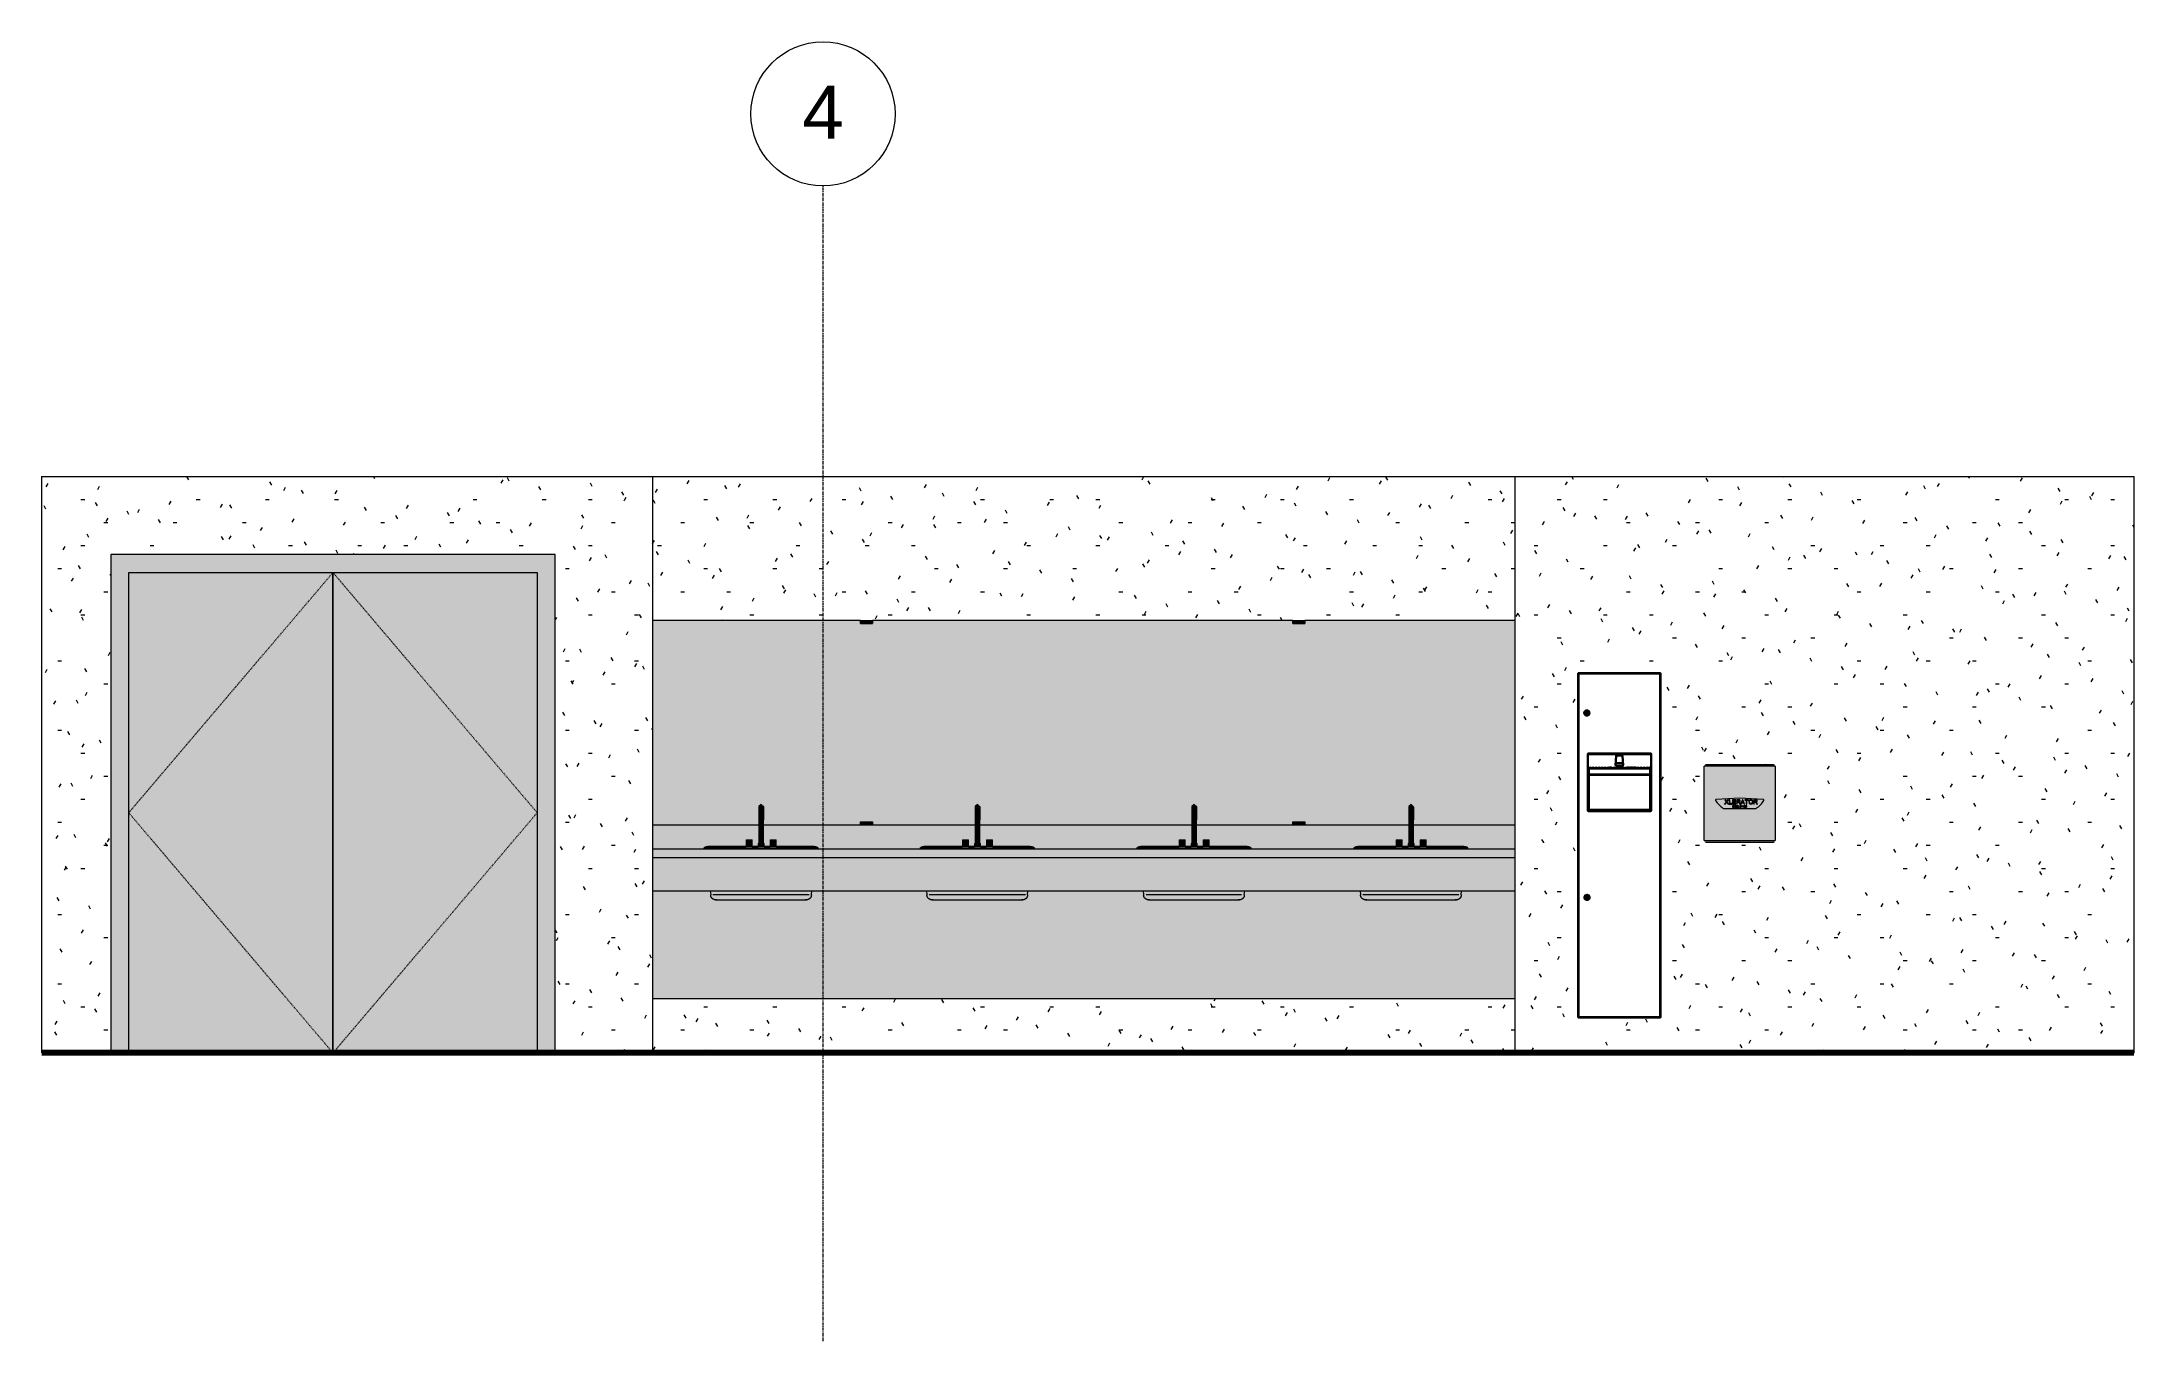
# Model space of a CAD drawing. Header units: inches. Extents: x -1667 to 6641, y -48 to 265.
# Drawn here: x 4018.6 to 4366.9, y -48 to 168.4 of the extents above; entities that cross this region are included whole.
import ezdxf

# ---------------------------------------------------------------- set-up
doc = ezdxf.new("R2010")
doc.units = ezdxf.units.IN
doc.header["$MEASUREMENT"] = 0
doc.linetypes.add('Dash 1_16_', pattern=[0.125, 0.0625, -0.0625])
doc.linetypes.add('Grid Line 1_2_', pattern=[0.875, 0.5, -0.125, 0.125, -0.125])
for name, color, linetype, lineweight in [('A-CLNG', 13, 'Continuous', 18), ('A-DOOR', 31, 'Continuous', 18), ('A-DOOR-FRAM', 31, 'Continuous', 9), ('A-WALL-PATT', 111, 'Continuous', 18), ('C-TOPO', 7, 'Continuous', 9), ('I-WALL', 2, 'Continuous', 18), ('P-SANR-FIXT', 6, 'Continuous', 9), ('Q-CASE', 31, 'Continuous', 9), ('Q-SPCQ', 91, 'Continuous', 9), ('S-GRID', 1, 'Continuous', 9), ('S-GRID-IDEN', 1, 'Continuous', 9)]:
    doc.layers.add(name, color=color, linetype=linetype, lineweight=lineweight)
doc.styles.add('Arial', font='arial.ttf', dxfattribs={"height": 8.851796})
pattern_1 = [(0, (3253.262, 0), (15.36, 3.84), [0.634, -10.886, 0.634, -10.886, -61.44]), (0, (3253.262, 0), (15.36, 3.84), [-23.04, 0.634, -22.406, 0.634, -10.886, -26.88]), (0, (3253.262, 0), (15.36, 3.84), [-57.6, 0.634, -7.046, 0.634, -18.566]), (120, (3259.022, 1.92), (-11.005538, 11.38215), [0.634, -10.886, 0.634, -10.886, -61.44]), (120, (3259.022, 1.92), (-11.005538, 11.38215), [-23.04, 0.634, -22.406, 0.634, -10.886, -26.88]), (120, (3259.022, 1.92), (-11.005538, 11.38215), [-57.6, 0.634, -7.046, 0.634, -18.566]), (240, (3260.942, 9.6), (-4.354462, -15.22215), [0.634, -10.886, 0.634, -10.886, -61.44]), (240, (3260.942, 9.6), (-4.354462, -15.22215), [-23.04, 0.634, -22.406, 0.634, -10.886, -26.88]), (240, (3260.942, 9.6), (-4.354462, -15.22215), [-57.6, 0.634, -7.046, 0.634, -18.566])]

# ---------------------------------------------------------------- blocks, each defined once
blk = doc.blocks.new('Grid - Grid Head - Circle-50561-WOMEN - NORTH ELEVATION')
at = {"layer": 'S-GRID-IDEN', "color": 7}
blk.add_circle((895.39, 156.37), 12, dxfattribs=at)
blk = doc.blocks.new('Open Source Metal Building_Exterior_rvt-15-WOMEN - NORTH ELEVATION')
at = {"layer": 'C-TOPO', "color": 10, "lineweight": 80}
blk.add_line((1113.61, 0), (765.36, 0), dxfattribs=at)
at = {"layer": 'C-TOPO'}
blk.add_line((765.36, 0), (1113.61, 0), dxfattribs=at)
at = {"layer": 'S-GRID', "linetype": 'Grid Line 1_2_'}
blk.add_line((895.39, -48), (895.39, 144.38), dxfattribs=at)
at = {"layer": 'S-GRID-IDEN', "insert": (895.39, 161.09), "char_height": 8.85, "width": 8.208, "attachment_point": 2, "line_spacing_factor": 0.938532, "style": 'Arial', "bg_fill": 3, "box_fill_scale": 1.25, "bg_fill_color": 0, "bg_fill_transparency": 0}
blk.add_mtext('4', dxfattribs=at)
at = {"color": 90, "lineweight": 5}
blk.add_blockref('Grid - Grid Head - Circle-50561-WOMEN - NORTH ELEVATION', (0, 0), dxfattribs=at)
blk = doc.blocks.new('Sink Vanity-Round - 19_ x 19_-598557-WOMEN - NORTH ELEVATION')
at = {"layer": 'P-SANR-FIXT'}
for points in [[(992.97, 38.81), (993.26, 38.81), (993.28, 41.37), (993.03, 41.26), (992.99, 41.23), (992.9, 41), (992.92, 40.25), (992.9, 39.76), (992.91, 39.37), (992.9, 38.81)], [(993.29, 34.86), (993.29, 38.81), (992.92, 38.81), (992.91, 34.86), (993.18, 34.86)], [(993.26, 38.81), (993.66, 38.81), (993.65, 39.76), (993.64, 40.13), (993.64, 40.3), (993.66, 40.51), (993.64, 41.02), (993.56, 41.23), (993.5, 41.28), (993.28, 41.37), (993.27, 40.21), (993.26, 39.01)], [(993.29, 34.86), (993.66, 34.86), (993.66, 38.81), (993.29, 38.81), (993.29, 36)], [(991.27, 34.37), (991.79, 34.38), (991.79, 35.5), (990.79, 35.5), (990.79, 34.38), (991.2, 34.38)], [(992.84, 34.37), (993.79, 34.37), (993.79, 34.86), (992.79, 34.86), (992.79, 34.37)], [(994.84, 34.37), (995.79, 34.38), (995.79, 35.5), (994.79, 35.5), (994.79, 34.37)], [(984.67, 34.16), (993.2, 34.16), (993.2, 34.37), (984.32, 34.37), (983.98, 34.28), (983.75, 34.16), (983.98, 34.16)], [(984.67, 34), (993.2, 34), (993.2, 34.16), (983.75, 34.16), (983.75, 34), (983.98, 34)], [(993.2, 34), (1002.75, 34), (1002.75, 34.16), (993.2, 34.16)], [(989.69, 26.33), (993.21, 26.33), (993.21, 27), (985.29, 27), (985.3, 26.33), (989.32, 26.33)], [(993.21, 26.33), (1001.2, 26.33), (1001.21, 27), (993.21, 27)], [(998.24, 25.5), (1000.59, 25.51), (1000.8, 25.56), (1000.83, 25.58), (1000.91, 25.65), (1001.02, 25.73), (1001.03, 25.75), (1001.09, 25.8), (1001.2, 25.99), (1001.21, 26.1), (1001.23, 26.19), (1001.2, 26.33), (993.21, 26.33), (993.21, 25.5), (998, 25.5)]]:
    blk.add_hatch(color=256, dxfattribs=at).paths.add_polyline_path(points, flags=0)
h = blk.add_hatch(color=256, dxfattribs=at)
h.paths.add_polyline_path([(993.2, 34.35), (993.2, 34.35), (993.92, 34.35)], flags=0)
h.paths.add_polyline_path([(1000.65, 34.16), (1002.75, 34.16), (1002.32, 34.35), (1002.08, 34.38), (1001.98, 34.38), (1000.92, 34.38), (996.35, 34.38), (993.2, 34.35), (993.2, 34.16), (999.36, 34.16)], flags=0)
h = blk.add_hatch(color=256, dxfattribs=at)
h.paths.add_polyline_path([(993.21, 25.56), (993.21, 25.56), (992.56, 25.57)], flags=0)
h.paths.add_polyline_path([(988.2, 25.5), (993.21, 25.5), (993.21, 26.33), (985.3, 26.33), (985.28, 26.21), (985.35, 25.87), (985.62, 25.61), (985.8, 25.54), (986.06, 25.5), (987.12, 25.5)], flags=0)
for p, q in [((993.26, 38.81), (992.9, 38.81)), ((992.91, 38.81), (992.91, 34.86)), ((993.63, 38.81), (993.26, 38.81)), ((993.66, 34.86), (993.66, 38.81)), ((990.79, 35.5), (990.79, 34.38)), ((990.79, 35.5), (991.79, 35.5)), ((991.79, 34.37), (991.79, 35.5)), ((991.79, 35.5), (991.79, 35.5)), ((992.79, 34.86), (992.79, 34.37)), ((992.79, 34.86), (993.79, 34.86)), ((993.79, 34.37), (993.79, 34.86)), ((993.79, 34.86), (993.79, 34.86)), ((994.79, 35.5), (994.79, 34.37)), ((994.79, 35.5), (995.79, 35.5)), ((995.79, 34.38), (995.79, 35.5)), ((995.79, 35.5), (995.79, 35.5)), ((983.75, 34.16), (983.75, 34)), ((983.75, 34.16), (993.2, 34.16)), ((993.2, 34.37), (991.27, 34.37)), ((995.14, 34.37), (993.2, 34.37)), ((993.2, 34.16), (1002.75, 34.16)), ((1002.75, 34), (1002.75, 34.16)), ((984.82, 27), (984.87, 26.33)), ((993.21, 26.33), (985.26, 26.33)), ((1001.25, 26.33), (993.21, 26.33)), ((1001.63, 26.33), (1001.69, 27))]:
    blk.add_line(p, q, dxfattribs=at)
at = {"layer": 'P-SANR-FIXT', "flags": 128}
for points in [[(993.28, 41.37), (992.91, 41.05), (992.9, 41.01), (992.9, 41), (992.9, 40.98), (992.9, 40.96), (992.9, 40.94), (992.9, 40.92), (992.9, 40.89), (992.9, 40.86), (992.9, 40.83), (992.9, 40.79), (992.9, 40.75), (992.9, 40.71), (992.9, 40.66), (992.9, 40.62), (992.9, 40.57), (992.89, 40.51), (992.89, 40.46), (992.89, 40.4), (992.89, 40.33), (992.89, 40.27), (992.89, 40.2), (992.89, 40.14), (992.89, 40.07), (992.89, 39.99), (992.89, 39.92), (992.89, 39.84), (992.89, 39.76), (992.89, 39.68), (992.89, 39.6), (992.89, 39.52), (992.89, 39.44), (992.89, 39.35), (992.89, 39.27), (992.89, 39.18), (992.89, 39.1), (992.89, 39.01), (992.89, 38.92), (992.89, 38.84), (992.89, 38.81)], [(992.9, 40.96), (992.9, 40.96), (992.9, 40.95), (992.91, 40.93), (992.91, 40.91), (992.91, 40.89), (992.91, 40.86), (992.91, 40.83), (992.91, 40.8), (992.91, 40.76), (992.91, 40.72), (992.91, 40.68), (992.91, 40.64), (992.91, 40.59), (992.91, 40.53), (992.91, 40.48), (992.91, 40.42), (992.91, 40.36), (992.91, 40.3), (992.91, 40.24), (992.91, 40.17), (992.91, 40.1), (992.91, 40.03), (992.91, 39.95), (992.91, 39.88), (992.91, 39.8), (992.91, 39.72), (992.91, 39.64), (992.91, 39.56), (992.91, 39.48), (992.91, 39.4), (992.91, 39.31), (992.91, 39.23), (992.91, 39.14), (992.91, 39.06), (992.91, 38.97), (992.91, 38.88), (992.91, 38.81)], [(993.28, 41.37), (993.65, 41.05), (993.65, 41.01), (993.65, 41), (993.65, 40.98), (993.65, 40.96), (993.66, 40.94), (993.66, 40.92), (993.66, 40.89), (993.66, 40.86), (993.66, 40.83), (993.66, 40.79), (993.66, 40.75), (993.66, 40.71), (993.66, 40.66), (993.66, 40.62), (993.66, 40.57), (993.66, 40.51), (993.66, 40.46), (993.66, 40.4), (993.66, 40.33), (993.66, 40.27), (993.66, 40.2), (993.66, 40.14), (993.66, 40.07), (993.66, 39.99), (993.66, 39.92), (993.66, 39.84), (993.66, 39.76), (993.66, 39.68), (993.66, 39.6), (993.66, 39.52), (993.66, 39.44), (993.66, 39.35), (993.66, 39.27), (993.66, 39.18), (993.66, 39.1), (993.66, 39.01), (993.66, 38.92), (993.66, 38.84), (993.66, 38.81)], [(993.65, 40.96), (993.65, 40.96), (993.65, 40.95), (993.65, 40.93), (993.65, 40.91), (993.65, 40.89), (993.65, 40.86), (993.65, 40.83), (993.65, 40.8), (993.65, 40.76), (993.65, 40.72), (993.65, 40.68), (993.65, 40.64), (993.65, 40.59), (993.64, 40.53), (993.64, 40.48), (993.64, 40.42), (993.64, 40.36), (993.64, 40.3), (993.64, 40.24), (993.64, 40.17), (993.64, 40.1), (993.64, 40.03), (993.64, 39.95), (993.64, 39.88), (993.64, 39.8), (993.64, 39.72), (993.64, 39.64), (993.64, 39.56), (993.64, 39.48), (993.64, 39.4), (993.64, 39.31), (993.64, 39.23), (993.64, 39.14), (993.64, 39.06), (993.64, 38.97), (993.64, 38.88), (993.64, 38.81)], [(983.75, 34.16), (983.79, 34.18), (983.83, 34.21), (983.86, 34.23), (983.9, 34.25), (983.94, 34.27), (983.98, 34.29), (984.02, 34.31), (984.06, 34.32), (984.1, 34.34), (984.15, 34.35), (984.19, 34.36), (984.23, 34.37), (984.27, 34.37), (984.32, 34.38), (984.36, 34.38), (984.41, 34.38), (984.42, 34.38)], [(993.2, 34.38), (992.85, 34.38), (992.5, 34.38), (992.15, 34.38), (991.8, 34.38), (991.45, 34.38), (991.11, 34.38), (990.77, 34.38), (990.43, 34.38), (990.1, 34.38), (989.77, 34.38), (989.45, 34.38), (989.13, 34.38), (988.82, 34.38), (988.52, 34.38), (988.23, 34.38), (987.94, 34.38), (987.66, 34.38), (987.39, 34.38), (987.13, 34.38), (986.88, 34.38), (986.65, 34.38), (986.42, 34.38), (986.2, 34.38), (985.99, 34.38), (985.8, 34.38), (985.61, 34.38), (985.44, 34.38), (985.28, 34.38), (985.14, 34.38), (985.01, 34.38), (984.89, 34.38), (984.78, 34.38), (984.69, 34.38), (984.61, 34.38), (984.54, 34.38), (984.49, 34.38), (984.46, 34.38), (984.43, 34.38), (984.42, 34.38), (984.42, 34.38)], [(984.42, 34.38), (984.43, 34.38), (984.45, 34.38), (984.49, 34.38), (984.54, 34.38), (984.6, 34.38), (984.68, 34.38), (984.77, 34.38), (984.87, 34.38), (984.99, 34.38), (985.12, 34.38), (985.27, 34.38), (985.42, 34.38), (985.59, 34.38), (985.77, 34.38), (985.97, 34.38), (986.17, 34.38), (986.39, 34.38), (986.62, 34.38), (986.85, 34.38), (987.1, 34.38), (987.36, 34.38), (987.63, 34.38), (987.9, 34.38), (988.19, 34.38), (988.48, 34.38), (988.78, 34.38), (989.09, 34.38), (989.41, 34.38), (989.73, 34.38), (990.05, 34.38), (990.39, 34.38), (990.72, 34.38), (990.79, 34.38)], [(991.79, 34.38), (992.1, 34.38), (992.45, 34.38), (992.79, 34.38)], [(1002.08, 34.38), (1002.08, 34.38), (1002.05, 34.38), (1002.02, 34.38), (1001.97, 34.38), (1001.91, 34.38), (1001.83, 34.38), (1001.74, 34.38), (1001.63, 34.38), (1001.52, 34.38), (1001.39, 34.38), (1001.24, 34.38), (1001.09, 34.38), (1000.92, 34.38), (1000.73, 34.38), (1000.54, 34.38), (1000.34, 34.38), (1000.12, 34.38), (999.89, 34.38), (999.65, 34.38), (999.41, 34.38), (999.15, 34.38), (998.88, 34.38), (998.6, 34.38), (998.32, 34.38), (998.02, 34.38), (997.72, 34.38), (997.42, 34.38), (997.1, 34.38), (996.78, 34.38), (996.45, 34.38), (996.12, 34.38), (995.79, 34.38), (995.44, 34.38), (995.1, 34.38), (994.75, 34.38), (994.41, 34.38), (994.05, 34.38), (993.7, 34.38), (993.35, 34.38), (993.2, 34.38)], [(993.79, 34.38), (994.01, 34.38), (994.36, 34.38), (994.71, 34.38), (994.79, 34.38)], [(995.79, 34.38), (996.08, 34.38), (996.41, 34.38), (996.74, 34.38), (997.06, 34.38), (997.38, 34.38), (997.68, 34.38), (997.99, 34.38), (998.28, 34.38), (998.57, 34.38), (998.84, 34.38), (999.11, 34.38), (999.37, 34.38), (999.62, 34.38), (999.86, 34.38), (1000.09, 34.38), (1000.31, 34.38), (1000.52, 34.38), (1000.71, 34.38), (1000.89, 34.38), (1001.06, 34.38), (1001.22, 34.38), (1001.37, 34.38), (1001.5, 34.38), (1001.62, 34.38), (1001.73, 34.38), (1001.82, 34.38), (1001.9, 34.38), (1001.96, 34.38), (1002.01, 34.38), (1002.05, 34.38), (1002.07, 34.38), (1002.08, 34.38), (1002.08, 34.38)], [(1002.08, 34.38), (1002.13, 34.38), (1002.17, 34.38), (1002.21, 34.38), (1002.26, 34.37), (1002.3, 34.36), (1002.34, 34.35), (1002.39, 34.34), (1002.43, 34.33), (1002.47, 34.31), (1002.51, 34.3), (1002.55, 34.28), (1002.59, 34.26), (1002.63, 34.24), (1002.67, 34.22), (1002.7, 34.19), (1002.74, 34.17), (1002.75, 34.16)], [(985.68, 25.5), (985.65, 25.5), (985.62, 25.5), (985.59, 25.51), (985.55, 25.51), (985.52, 25.52), (985.49, 25.52), (985.46, 25.53), (985.43, 25.54), (985.4, 25.55), (985.37, 25.56), (985.34, 25.58), (985.31, 25.59), (985.28, 25.61), (985.25, 25.62), (985.23, 25.64), (985.2, 25.66), (985.17, 25.68), (985.15, 25.7), (985.13, 25.72), (985.1, 25.75), (985.08, 25.77), (985.06, 25.79), (985.04, 25.82), (985.02, 25.85), (985, 25.87), (984.98, 25.9), (984.97, 25.93), (984.95, 25.96), (984.94, 25.99), (984.93, 26.02), (984.92, 26.05), (984.91, 26.08), (984.9, 26.11), (984.89, 26.14), (984.89, 26.17), (984.88, 26.2), (984.88, 26.24), (984.87, 26.27), (984.87, 26.3), (984.87, 26.33), (984.87, 26.33)], [(985.89, 25.5), (985.86, 25.5), (985.8, 25.5), (985.75, 25.5), (985.72, 25.5), (985.7, 25.5), (985.68, 25.5), (985.68, 25.5)], [(985.68, 25.5), (985.69, 25.5), (985.71, 25.5), (985.74, 25.5), (985.78, 25.5), (985.83, 25.5), (985.9, 25.5), (985.98, 25.5), (986.07, 25.5), (986.17, 25.5), (986.28, 25.5), (986.4, 25.5), (986.54, 25.5), (986.68, 25.5), (986.84, 25.5), (987.01, 25.5), (987.18, 25.5), (987.37, 25.5), (987.56, 25.5), (987.77, 25.5), (987.98, 25.5), (988.2, 25.5), (988.43, 25.5), (988.67, 25.5), (988.91, 25.5), (989.16, 25.5), (989.42, 25.5), (989.69, 25.5), (989.96, 25.5), (990.23, 25.5), (990.51, 25.5), (990.79, 25.5), (991.08, 25.5), (991.37, 25.5), (991.67, 25.5), (991.97, 25.5), (992.27, 25.5), (992.57, 25.5), (992.87, 25.5), (993.17, 25.5), (993.21, 25.5)], [(993.21, 25.5), (993.51, 25.5), (993.82, 25.5), (994.12, 25.5), (994.42, 25.5), (994.72, 25.5), (995.01, 25.5), (995.3, 25.5), (995.59, 25.5), (995.88, 25.5), (996.16, 25.5), (996.44, 25.5), (996.71, 25.5), (996.98, 25.5), (997.24, 25.5), (997.49, 25.5), (997.74, 25.5), (997.98, 25.5), (998.21, 25.5), (998.44, 25.5), (998.65, 25.5), (998.86, 25.5), (999.06, 25.5), (999.25, 25.5), (999.43, 25.5), (999.6, 25.5), (999.76, 25.5), (999.91, 25.5), (1000.05, 25.5), (1000.18, 25.5), (1000.29, 25.5), (1000.4, 25.5), (1000.49, 25.5), (1000.58, 25.5), (1000.65, 25.5), (1000.71, 25.5), (1000.75, 25.5), (1000.79, 25.5), (1000.81, 25.5), (1000.82, 25.5), (1000.82, 25.5)], [(1000.82, 25.5), (1000.82, 25.5), (1000.8, 25.5), (1000.77, 25.5), (1000.73, 25.5), (1000.67, 25.5), (1000.61, 25.5)], [(1001.63, 26.33), (1001.63, 26.3), (1001.63, 26.27), (1001.63, 26.24), (1001.63, 26.2), (1001.62, 26.17), (1001.62, 26.14), (1001.61, 26.11), (1001.6, 26.08), (1001.59, 26.05), (1001.58, 26.02), (1001.57, 25.99), (1001.55, 25.96), (1001.54, 25.93), (1001.52, 25.9), (1001.51, 25.87), (1001.49, 25.85), (1001.47, 25.82), (1001.45, 25.79), (1001.43, 25.77), (1001.41, 25.75), (1001.38, 25.72), (1001.36, 25.7), (1001.33, 25.68), (1001.31, 25.66), (1001.28, 25.64), (1001.25, 25.62), (1001.23, 25.61), (1001.2, 25.59), (1001.17, 25.58), (1001.14, 25.56), (1001.11, 25.55), (1001.08, 25.54), (1001.05, 25.53), (1001.02, 25.52), (1000.99, 25.52), (1000.95, 25.51), (1000.92, 25.51), (1000.89, 25.5), (1000.86, 25.5), (1000.83, 25.5), (1000.82, 25.5)]]:
    blk.add_lwpolyline(points, dxfattribs=at)
blk = doc.blocks.new('Sink Vanity-Round - 19_ x 19_-V41-WOMEN - NORTH ELEVATION')
at = {"layer": 'P-SANR-FIXT'}
for points in [[(956.86, 38.81), (957.15, 38.81), (957.17, 41.37), (956.93, 41.27), (956.88, 41.23), (956.79, 41), (956.81, 40.25), (956.79, 39.76), (956.8, 39.37), (956.79, 38.81)], [(957.18, 34.86), (957.18, 38.81), (956.81, 38.81), (956.8, 34.86), (957.06, 34.86)], [(957.15, 38.81), (957.54, 38.81), (957.54, 39.85), (957.53, 40.13), (957.53, 40.3), (957.55, 40.51), (957.53, 41.02), (957.45, 41.23), (957.38, 41.28), (957.17, 41.37), (957.15, 40.21), (957.15, 39.01)], [(957.18, 34.86), (957.55, 34.86), (957.54, 38.81), (957.18, 38.81), (957.18, 36)], [(955.16, 34.37), (955.68, 34.38), (955.68, 35.5), (954.68, 35.5), (954.68, 34.38), (955.06, 34.38)], [(956.73, 34.37), (957.68, 34.37), (957.68, 34.86), (956.68, 34.86), (956.68, 34.37)], [(958.77, 34.37), (959.68, 34.38), (959.68, 35.5), (958.68, 35.5), (958.68, 34.37), (958.73, 34.37)], [(949.68, 34.16), (957.09, 34.16), (957.09, 34.37), (948.21, 34.37), (947.87, 34.28), (947.64, 34.16), (948.56, 34.16)], [(955.82, 34), (957.09, 34), (957.09, 34.16), (947.64, 34.16), (947.64, 34), (954.98, 34)], [(963.02, 34), (966.64, 34), (966.64, 34.16), (957.09, 34.16), (957.09, 34), (961.27, 34)], [(953.1, 26.33), (957.09, 26.33), (957.09, 27), (949.22, 27), (949.22, 26.89), (949.23, 26.33), (952.39, 26.33)], [(961.82, 26.33), (965.05, 26.33), (965.05, 27), (957.09, 27), (957.09, 26.33), (961.27, 26.33)], [(962.13, 25.5), (964.46, 25.52), (964.68, 25.58), (964.75, 25.65), (964.82, 25.69), (964.85, 25.75), (964.96, 25.86), (965.01, 25.98), (965.03, 26.11), (965.06, 26.25), (965.05, 26.33), (957.09, 26.33), (957.1, 25.5), (961.27, 25.5)]]:
    blk.add_hatch(color=256, dxfattribs=at).paths.add_polyline_path(points, flags=0)
h = blk.add_hatch(color=256, dxfattribs=at)
h.paths.add_polyline_path([(957.09, 34.35), (957.09, 34.35), (958.23, 34.36)], flags=0)
h.paths.add_polyline_path([(957.09, 34.16), (966.64, 34.16), (966.21, 34.35), (965.97, 34.38), (965.87, 34.38), (964.81, 34.38), (959.91, 34.38), (957.09, 34.35), (957.09, 34.23)], flags=0)
h = blk.add_hatch(color=256, dxfattribs=at)
h.paths.add_polyline_path([(957.1, 25.56), (957.1, 25.56), (956.51, 25.56)], flags=0)
h.paths.add_polyline_path([(955.29, 25.5), (957.1, 25.5), (957.09, 26.33), (949.23, 26.33), (949.22, 26.25), (949.32, 25.85), (949.64, 25.58), (949.9, 25.51), (950.05, 25.5), (954.46, 25.5)], flags=0)
for p, q in [((957.15, 38.81), (956.79, 38.81)), ((956.8, 38.81), (956.8, 34.86)), ((957.52, 38.81), (957.15, 38.81)), ((957.55, 34.86), (957.55, 38.81)), ((954.68, 35.5), (954.68, 34.38)), ((954.68, 35.5), (955.68, 35.5)), ((955.68, 34.37), (955.68, 35.5)), ((955.68, 35.5), (955.68, 35.5)), ((956.68, 34.86), (956.68, 34.37)), ((956.68, 34.86), (957.68, 34.86)), ((957.68, 34.37), (957.68, 34.86)), ((957.68, 34.86), (957.68, 34.86)), ((958.68, 35.5), (958.68, 34.37)), ((958.68, 35.5), (959.68, 35.5)), ((959.68, 34.38), (959.68, 35.5)), ((959.68, 35.5), (959.68, 35.5)), ((947.64, 34.16), (947.64, 34)), ((947.64, 34.16), (957.09, 34.16)), ((957.09, 34.37), (955.16, 34.37)), ((959.03, 34.37), (957.09, 34.37)), ((957.09, 34.16), (966.64, 34.16)), ((966.64, 34), (966.64, 34.16)), ((948.71, 27), (948.76, 26.33)), ((957.09, 26.33), (949.2, 26.33)), ((965.08, 26.33), (957.09, 26.33)), ((965.52, 26.33), (965.58, 27))]:
    blk.add_line(p, q, dxfattribs=at)
at = {"layer": 'P-SANR-FIXT', "flags": 128}
for points in [[(957.17, 41.37), (956.79, 41.05), (956.79, 41.01), (956.79, 41), (956.79, 40.98), (956.79, 40.96), (956.79, 40.94), (956.79, 40.92), (956.79, 40.89), (956.79, 40.86), (956.79, 40.83), (956.79, 40.79), (956.79, 40.75), (956.79, 40.71), (956.78, 40.66), (956.78, 40.62), (956.78, 40.57), (956.78, 40.51), (956.78, 40.46), (956.78, 40.4), (956.78, 40.33), (956.78, 40.27), (956.78, 40.2), (956.78, 40.14), (956.78, 40.07), (956.78, 39.99), (956.78, 39.92), (956.78, 39.84), (956.78, 39.76), (956.78, 39.68), (956.78, 39.6), (956.78, 39.52), (956.78, 39.44), (956.78, 39.35), (956.78, 39.27), (956.78, 39.18), (956.78, 39.1), (956.78, 39.01), (956.78, 38.92), (956.78, 38.84), (956.78, 38.81)], [(956.79, 40.96), (956.79, 40.96), (956.79, 40.95), (956.79, 40.93), (956.79, 40.91), (956.79, 40.89), (956.8, 40.86), (956.8, 40.83), (956.8, 40.8), (956.8, 40.76), (956.8, 40.72), (956.8, 40.68), (956.8, 40.64), (956.8, 40.59), (956.8, 40.53), (956.8, 40.48), (956.8, 40.42), (956.8, 40.36), (956.8, 40.3), (956.8, 40.24), (956.8, 40.17), (956.8, 40.1), (956.8, 40.03), (956.8, 39.95), (956.8, 39.88), (956.8, 39.8), (956.8, 39.72), (956.8, 39.64), (956.8, 39.56), (956.8, 39.48), (956.8, 39.4), (956.8, 39.31), (956.8, 39.23), (956.8, 39.14), (956.8, 39.06), (956.8, 38.97), (956.8, 38.88), (956.8, 38.81)], [(957.17, 41.37), (957.54, 41.05), (957.54, 41.01), (957.54, 41), (957.54, 40.98), (957.54, 40.96), (957.54, 40.94), (957.54, 40.92), (957.55, 40.89), (957.55, 40.86), (957.55, 40.83), (957.55, 40.79), (957.55, 40.75), (957.55, 40.71), (957.55, 40.66), (957.55, 40.62), (957.55, 40.57), (957.55, 40.51), (957.55, 40.46), (957.55, 40.4), (957.55, 40.33), (957.55, 40.27), (957.55, 40.2), (957.55, 40.14), (957.55, 40.07), (957.55, 39.99), (957.55, 39.92), (957.55, 39.84), (957.55, 39.76), (957.55, 39.68), (957.55, 39.6), (957.55, 39.52), (957.55, 39.44), (957.55, 39.35), (957.55, 39.27), (957.55, 39.18), (957.55, 39.1), (957.55, 39.01), (957.55, 38.92), (957.55, 38.84), (957.55, 38.81)], [(957.54, 40.96), (957.54, 40.96), (957.54, 40.95), (957.54, 40.93), (957.54, 40.91), (957.54, 40.89), (957.54, 40.86), (957.54, 40.83), (957.54, 40.8), (957.54, 40.76), (957.54, 40.72), (957.53, 40.68), (957.53, 40.64), (957.53, 40.59), (957.53, 40.53), (957.53, 40.48), (957.53, 40.42), (957.53, 40.36), (957.53, 40.3), (957.53, 40.24), (957.53, 40.17), (957.53, 40.1), (957.53, 40.03), (957.53, 39.95), (957.53, 39.88), (957.53, 39.8), (957.53, 39.72), (957.53, 39.64), (957.53, 39.56), (957.53, 39.48), (957.53, 39.4), (957.53, 39.31), (957.53, 39.23), (957.53, 39.14), (957.53, 39.06), (957.53, 38.97), (957.53, 38.88), (957.53, 38.81)], [(947.64, 34.16), (947.68, 34.18), (947.71, 34.21), (947.75, 34.23), (947.79, 34.25), (947.83, 34.27), (947.87, 34.29), (947.91, 34.31), (947.95, 34.32), (947.99, 34.34), (948.03, 34.35), (948.08, 34.36), (948.12, 34.37), (948.16, 34.37), (948.21, 34.38), (948.25, 34.38), (948.29, 34.38), (948.31, 34.38)], [(957.09, 34.38), (956.74, 34.38), (956.39, 34.38), (956.04, 34.38), (955.69, 34.38), (955.34, 34.38), (954.99, 34.38), (954.65, 34.38), (954.32, 34.38), (953.98, 34.38), (953.66, 34.38), (953.34, 34.38), (953.02, 34.38), (952.71, 34.38), (952.41, 34.38), (952.12, 34.38), (951.83, 34.38), (951.55, 34.38), (951.28, 34.38), (951.02, 34.38), (950.77, 34.38), (950.53, 34.38), (950.31, 34.38), (950.09, 34.38), (949.88, 34.38), (949.69, 34.38), (949.5, 34.38), (949.33, 34.38), (949.17, 34.38), (949.03, 34.38), (948.89, 34.38), (948.78, 34.38), (948.67, 34.38), (948.58, 34.38), (948.5, 34.38), (948.43, 34.38), (948.38, 34.38), (948.34, 34.38), (948.32, 34.38), (948.31, 34.38), (948.31, 34.38)], [(948.31, 34.38), (948.32, 34.38), (948.34, 34.38), (948.38, 34.38), (948.43, 34.38), (948.49, 34.38), (948.57, 34.38), (948.66, 34.38), (948.76, 34.38), (948.88, 34.38), (949.01, 34.38), (949.15, 34.38), (949.31, 34.38), (949.48, 34.38), (949.66, 34.38), (949.86, 34.38), (950.06, 34.38), (950.28, 34.38), (950.5, 34.38), (950.74, 34.38), (950.99, 34.38), (951.25, 34.38), (951.52, 34.38), (951.79, 34.38), (952.08, 34.38), (952.37, 34.38), (952.67, 34.38), (952.98, 34.38), (953.3, 34.38), (953.62, 34.38), (953.94, 34.38), (954.27, 34.38), (954.61, 34.38), (954.68, 34.38)], [(955.68, 34.38), (955.99, 34.38), (956.34, 34.38), (956.68, 34.38)], [(965.97, 34.38), (965.96, 34.38), (965.94, 34.38), (965.91, 34.38), (965.86, 34.38), (965.8, 34.38), (965.72, 34.38), (965.63, 34.38), (965.52, 34.38), (965.41, 34.38), (965.27, 34.38), (965.13, 34.38), (964.97, 34.38), (964.8, 34.38), (964.62, 34.38), (964.43, 34.38), (964.22, 34.38), (964.01, 34.38), (963.78, 34.38), (963.54, 34.38), (963.29, 34.38), (963.04, 34.38), (962.77, 34.38), (962.49, 34.38), (962.21, 34.38), (961.91, 34.38), (961.61, 34.38), (961.3, 34.38), (960.99, 34.38), (960.67, 34.38), (960.34, 34.38), (960.01, 34.38), (959.67, 34.38), (959.33, 34.38), (958.99, 34.38), (958.64, 34.38), (958.29, 34.38), (957.94, 34.38), (957.59, 34.38), (957.24, 34.38), (957.09, 34.38)], [(957.68, 34.38), (957.9, 34.38), (958.25, 34.38), (958.6, 34.38), (958.68, 34.38)], [(959.68, 34.38), (959.97, 34.38), (960.3, 34.38), (960.63, 34.38), (960.95, 34.38), (961.26, 34.38), (961.57, 34.38), (961.87, 34.38), (962.17, 34.38), (962.46, 34.38), (962.73, 34.38), (963, 34.38), (963.26, 34.38), (963.51, 34.38), (963.75, 34.38), (963.98, 34.38), (964.2, 34.38), (964.4, 34.38), (964.6, 34.38), (964.78, 34.38), (964.95, 34.38), (965.11, 34.38), (965.26, 34.38), (965.39, 34.38), (965.51, 34.38), (965.62, 34.38), (965.71, 34.38), (965.79, 34.38), (965.85, 34.38), (965.9, 34.38), (965.94, 34.38), (965.96, 34.38), (965.97, 34.38), (965.97, 34.38)], [(965.97, 34.38), (966.02, 34.38), (966.06, 34.38), (966.1, 34.38), (966.15, 34.37), (966.19, 34.36), (966.23, 34.35), (966.28, 34.34), (966.32, 34.33), (966.36, 34.31), (966.4, 34.3), (966.44, 34.28), (966.48, 34.26), (966.52, 34.24), (966.55, 34.22), (966.59, 34.19), (966.63, 34.17), (966.64, 34.16)], [(949.57, 25.5), (949.54, 25.5), (949.51, 25.5), (949.47, 25.51), (949.44, 25.51), (949.41, 25.52), (949.38, 25.52), (949.35, 25.53), (949.32, 25.54), (949.29, 25.55), (949.26, 25.56), (949.23, 25.58), (949.2, 25.59), (949.17, 25.61), (949.14, 25.62), (949.11, 25.64), (949.09, 25.66), (949.06, 25.68), (949.04, 25.7), (949.01, 25.72), (948.99, 25.75), (948.97, 25.77), (948.95, 25.79), (948.93, 25.82), (948.91, 25.85), (948.89, 25.87), (948.87, 25.9), (948.86, 25.93), (948.84, 25.96), (948.83, 25.99), (948.82, 26.02), (948.81, 26.05), (948.8, 26.08), (948.79, 26.11), (948.78, 26.14), (948.77, 26.17), (948.77, 26.2), (948.77, 26.24), (948.76, 26.27), (948.76, 26.3), (948.76, 26.33), (948.76, 26.33)], [(949.75, 25.5), (949.69, 25.5), (949.64, 25.5), (949.61, 25.5), (949.58, 25.5), (949.57, 25.5), (949.57, 25.5)], [(949.57, 25.5), (949.58, 25.5), (949.6, 25.5), (949.63, 25.5), (949.67, 25.5), (949.72, 25.5), (949.79, 25.5), (949.87, 25.5), (949.96, 25.5), (950.06, 25.5), (950.17, 25.5), (950.29, 25.5), (950.43, 25.5), (950.57, 25.5), (950.73, 25.5), (950.89, 25.5), (951.07, 25.5), (951.26, 25.5), (951.45, 25.5), (951.65, 25.5), (951.87, 25.5), (952.09, 25.5), (952.32, 25.5), (952.56, 25.5), (952.8, 25.5), (953.05, 25.5), (953.31, 25.5), (953.57, 25.5), (953.84, 25.5), (954.12, 25.5), (954.4, 25.5), (954.68, 25.5), (954.97, 25.5), (955.26, 25.5), (955.56, 25.5), (955.86, 25.5), (956.15, 25.5), (956.46, 25.5), (956.76, 25.5), (957.06, 25.5), (957.1, 25.5)], [(957.1, 25.5), (957.4, 25.5), (957.7, 25.5), (958.01, 25.5), (958.31, 25.5), (958.6, 25.5), (958.9, 25.5), (959.19, 25.5), (959.48, 25.5), (959.77, 25.5), (960.05, 25.5), (960.33, 25.5), (960.6, 25.5), (960.87, 25.5), (961.13, 25.5), (961.38, 25.5), (961.63, 25.5), (961.87, 25.5), (962.1, 25.5), (962.33, 25.5), (962.54, 25.5), (962.75, 25.5), (962.95, 25.5), (963.14, 25.5), (963.32, 25.5), (963.49, 25.5), (963.65, 25.5), (963.8, 25.5), (963.94, 25.5), (964.07, 25.5), (964.18, 25.5), (964.29, 25.5), (964.38, 25.5), (964.47, 25.5), (964.54, 25.5), (964.6, 25.5), (964.64, 25.5), (964.68, 25.5), (964.7, 25.5), (964.71, 25.5), (964.71, 25.5)], [(964.71, 25.5), (964.71, 25.5), (964.69, 25.5), (964.66, 25.5), (964.62, 25.5), (964.56, 25.5), (964.52, 25.5)], [(965.52, 26.33), (965.52, 26.3), (965.52, 26.27), (965.52, 26.24), (965.52, 26.2), (965.51, 26.17), (965.5, 26.14), (965.5, 26.11), (965.49, 26.08), (965.48, 26.05), (965.47, 26.02), (965.46, 25.99), (965.44, 25.96), (965.43, 25.93), (965.41, 25.9), (965.39, 25.87), (965.38, 25.85), (965.36, 25.82), (965.34, 25.79), (965.32, 25.77), (965.29, 25.75), (965.27, 25.72), (965.25, 25.7), (965.22, 25.68), (965.2, 25.66), (965.17, 25.64), (965.14, 25.62), (965.12, 25.61), (965.09, 25.59), (965.06, 25.58), (965.03, 25.56), (965, 25.55), (964.97, 25.54), (964.94, 25.53), (964.91, 25.52), (964.87, 25.52), (964.84, 25.51), (964.81, 25.51), (964.78, 25.5), (964.75, 25.5), (964.71, 25.5), (964.71, 25.5)]]:
    blk.add_lwpolyline(points, dxfattribs=at)
blk = doc.blocks.new('Sink Vanity-Round - 19_ x 19_-V42-WOMEN - NORTH ELEVATION')
at = {"layer": 'P-SANR-FIXT'}
for points in [[(920.78, 38.81), (921.08, 38.81), (921.09, 41.37), (920.84, 41.26), (920.8, 41.23), (920.72, 41), (920.73, 40.25), (920.72, 39.76), (920.72, 39.37), (920.71, 38.81)], [(921.1, 34.86), (921.1, 38.81), (920.74, 38.81), (920.73, 34.86), (920.99, 34.86)], [(921.08, 38.81), (921.47, 38.81), (921.46, 39.76), (921.46, 40.13), (921.46, 40.3), (921.47, 40.51), (921.46, 41.02), (921.38, 41.23), (921.31, 41.28), (921.09, 41.37), (921.08, 40.21), (921.08, 39.01)], [(921.1, 34.86), (921.48, 34.86), (921.47, 38.81), (921.1, 38.81), (921.1, 36)], [(919.09, 34.37), (919.6, 34.38), (919.6, 35.5), (918.6, 35.5), (918.6, 34.38), (918.99, 34.38)], [(920.65, 34.37), (921.6, 34.37), (921.6, 34.86), (920.6, 34.86), (920.6, 34.37)], [(922.7, 34.37), (923.6, 34.38), (923.6, 35.5), (922.6, 35.5), (922.6, 34.37), (922.65, 34.37)], [(916.9, 34.16), (921.01, 34.16), (921.02, 34.37), (912.13, 34.37), (911.79, 34.28), (911.57, 34.16), (915.1, 34.16)], [(911.57, 34), (921.01, 34), (921.01, 34.16), (911.57, 34.16)], [(921.01, 34), (930.57, 34), (930.57, 34.16), (921.01, 34.16)], [(916.01, 25.5), (921.02, 25.5), (921.02, 26.33), (913.1, 26.33), (913.07, 26.19), (913.14, 25.87), (913.42, 25.61), (913.59, 25.54), (913.86, 25.5), (915.01, 25.5)], [(913.21, 26.33), (921.02, 26.33), (921.02, 27), (913.09, 27), (913.1, 26.33)], [(928.89, 26.33), (929.03, 26.33), (929.04, 27), (921.02, 27), (921.02, 26.33), (928.61, 26.33)], [(925.89, 25.5), (928.43, 25.52), (928.61, 25.56), (928.66, 25.58), (928.74, 25.65), (928.86, 25.75), (928.92, 25.79), (929.04, 26.09), (929.06, 26.17), (929.03, 26.33), (921.02, 26.33), (921.02, 25.5), (924.55, 25.5)]]:
    blk.add_hatch(color=256, dxfattribs=at).paths.add_polyline_path(points, flags=0)
h = blk.add_hatch(color=256, dxfattribs=at)
h.paths.add_polyline_path([(921.02, 34.35), (921.02, 34.35), (921.81, 34.35)], flags=0)
h.paths.add_polyline_path([(921.01, 34.16), (930.57, 34.16), (930.13, 34.35), (929.89, 34.38), (929.79, 34.38), (928.61, 34.38), (924.16, 34.38), (921.02, 34.35), (921.01, 34.23)], flags=0)
for p, q in [((921.08, 38.81), (920.71, 38.81)), ((920.73, 38.81), (920.73, 34.86)), ((921.44, 38.81), (921.08, 38.81)), ((921.48, 34.86), (921.48, 38.81)), ((918.6, 35.5), (918.6, 34.38)), ((918.6, 35.5), (919.6, 35.5)), ((919.6, 34.37), (919.6, 35.5)), ((919.6, 35.5), (919.6, 35.5)), ((920.6, 34.86), (920.6, 34.37)), ((920.6, 34.86), (921.6, 34.86)), ((921.6, 34.37), (921.6, 34.86)), ((921.6, 34.86), (921.6, 34.86)), ((922.6, 35.5), (922.6, 34.37)), ((922.6, 35.5), (923.6, 35.5)), ((923.6, 34.38), (923.6, 35.5)), ((923.6, 35.5), (923.6, 35.5)), ((911.57, 34.16), (911.57, 34)), ((911.57, 34.16), (921.01, 34.16)), ((921.02, 34.37), (919.09, 34.37)), ((921.01, 34.16), (930.57, 34.16)), ((922.95, 34.37), (921.02, 34.37)), ((930.57, 34), (930.57, 34.16)), ((912.63, 27), (912.69, 26.33)), ((921.02, 26.33), (913.05, 26.33)), ((929.08, 26.33), (921.02, 26.33)), ((929.45, 26.33), (929.5, 27))]:
    blk.add_line(p, q, dxfattribs=at)
at = {"layer": 'P-SANR-FIXT', "flags": 128}
for points in [[(921.09, 41.37), (920.72, 41.05), (920.72, 41.01), (920.71, 41), (920.71, 40.98), (920.71, 40.96), (920.71, 40.94), (920.71, 40.92), (920.71, 40.89), (920.71, 40.86), (920.71, 40.83), (920.71, 40.79), (920.71, 40.75), (920.71, 40.71), (920.71, 40.66), (920.71, 40.62), (920.71, 40.57), (920.71, 40.51), (920.71, 40.46), (920.71, 40.4), (920.71, 40.33), (920.71, 40.27), (920.71, 40.2), (920.71, 40.14), (920.71, 40.07), (920.71, 39.99), (920.71, 39.92), (920.7, 39.84), (920.7, 39.76), (920.7, 39.68), (920.7, 39.6), (920.7, 39.52), (920.7, 39.44), (920.7, 39.35), (920.7, 39.27), (920.7, 39.18), (920.7, 39.1), (920.7, 39.01), (920.7, 38.92), (920.7, 38.84), (920.7, 38.81)], [(920.72, 40.96), (920.72, 40.96), (920.72, 40.95), (920.72, 40.93), (920.72, 40.91), (920.72, 40.89), (920.72, 40.86), (920.72, 40.83), (920.72, 40.8), (920.72, 40.76), (920.72, 40.72), (920.72, 40.68), (920.72, 40.64), (920.72, 40.59), (920.72, 40.53), (920.72, 40.48), (920.72, 40.42), (920.72, 40.36), (920.72, 40.3), (920.73, 40.24), (920.73, 40.17), (920.73, 40.1), (920.73, 40.03), (920.73, 39.95), (920.73, 39.88), (920.73, 39.8), (920.73, 39.72), (920.73, 39.64), (920.73, 39.56), (920.73, 39.48), (920.73, 39.4), (920.73, 39.31), (920.73, 39.23), (920.73, 39.14), (920.73, 39.06), (920.73, 38.97), (920.73, 38.88), (920.73, 38.81)], [(921.09, 41.37), (921.46, 41.05), (921.47, 41.01), (921.47, 41), (921.47, 40.98), (921.47, 40.96), (921.47, 40.94), (921.47, 40.92), (921.47, 40.89), (921.47, 40.86), (921.47, 40.83), (921.47, 40.79), (921.47, 40.75), (921.47, 40.71), (921.47, 40.66), (921.47, 40.62), (921.47, 40.57), (921.47, 40.51), (921.47, 40.46), (921.47, 40.4), (921.47, 40.33), (921.47, 40.27), (921.48, 40.2), (921.48, 40.14), (921.48, 40.07), (921.48, 39.99), (921.48, 39.92), (921.48, 39.84), (921.48, 39.76), (921.48, 39.68), (921.48, 39.6), (921.48, 39.52), (921.48, 39.44), (921.48, 39.35), (921.48, 39.27), (921.48, 39.18), (921.48, 39.1), (921.48, 39.01), (921.48, 38.92), (921.48, 38.84), (921.48, 38.81)], [(921.46, 40.96), (921.46, 40.96), (921.46, 40.95), (921.46, 40.93), (921.46, 40.91), (921.46, 40.89), (921.46, 40.86), (921.46, 40.83), (921.46, 40.8), (921.46, 40.76), (921.46, 40.72), (921.46, 40.68), (921.46, 40.64), (921.46, 40.59), (921.46, 40.53), (921.46, 40.48), (921.46, 40.42), (921.46, 40.36), (921.46, 40.3), (921.46, 40.24), (921.46, 40.17), (921.46, 40.1), (921.46, 40.03), (921.46, 39.95), (921.45, 39.88), (921.45, 39.8), (921.45, 39.72), (921.45, 39.64), (921.45, 39.56), (921.45, 39.48), (921.45, 39.4), (921.45, 39.31), (921.45, 39.23), (921.45, 39.14), (921.45, 39.06), (921.45, 38.97), (921.45, 38.88), (921.45, 38.81)], [(911.57, 34.16), (911.6, 34.18), (911.64, 34.21), (911.68, 34.23), (911.71, 34.25), (911.75, 34.27), (911.79, 34.29), (911.83, 34.31), (911.87, 34.32), (911.92, 34.34), (911.96, 34.35), (912, 34.36), (912.04, 34.37), (912.09, 34.37), (912.13, 34.38), (912.17, 34.38), (912.22, 34.38), (912.24, 34.38)], [(921.02, 34.38), (920.66, 34.38), (920.31, 34.38), (919.96, 34.38), (919.61, 34.38), (919.26, 34.38), (918.92, 34.38), (918.58, 34.38), (918.24, 34.38), (917.91, 34.38), (917.58, 34.38), (917.26, 34.38), (916.95, 34.38), (916.64, 34.38), (916.33, 34.38), (916.04, 34.38), (915.75, 34.38), (915.48, 34.38), (915.21, 34.38), (914.95, 34.38), (914.7, 34.38), (914.46, 34.38), (914.23, 34.38), (914.01, 34.38), (913.81, 34.38), (913.61, 34.38), (913.43, 34.38), (913.26, 34.38), (913.1, 34.38), (912.95, 34.38), (912.82, 34.38), (912.7, 34.38), (912.59, 34.38), (912.5, 34.38), (912.42, 34.38), (912.36, 34.38), (912.31, 34.38), (912.27, 34.38), (912.25, 34.38), (912.24, 34.38), (912.24, 34.38)], [(912.24, 34.38), (912.24, 34.38), (912.27, 34.38), (912.3, 34.38), (912.35, 34.38), (912.41, 34.38), (912.49, 34.38), (912.58, 34.38), (912.69, 34.38), (912.8, 34.38), (912.93, 34.38), (913.08, 34.38), (913.24, 34.38), (913.4, 34.38), (913.59, 34.38), (913.78, 34.38), (913.98, 34.38), (914.2, 34.38), (914.43, 34.38), (914.67, 34.38), (914.92, 34.38), (915.17, 34.38), (915.44, 34.38), (915.72, 34.38), (916, 34.38), (916.3, 34.38), (916.6, 34.38), (916.91, 34.38), (917.22, 34.38), (917.54, 34.38), (917.87, 34.38), (918.2, 34.38), (918.54, 34.38), (918.6, 34.38)], [(919.6, 34.38), (919.92, 34.38), (920.27, 34.38), (920.6, 34.38)], [(929.9, 34.38), (929.89, 34.38), (929.87, 34.38), (929.83, 34.38), (929.78, 34.38), (929.72, 34.38), (929.64, 34.38), (929.55, 34.38), (929.45, 34.38), (929.33, 34.38), (929.2, 34.38), (929.06, 34.38), (928.9, 34.38), (928.73, 34.38), (928.55, 34.38), (928.35, 34.38), (928.15, 34.38), (927.93, 34.38), (927.7, 34.38), (927.47, 34.38), (927.22, 34.38), (926.96, 34.38), (926.69, 34.38), (926.42, 34.38), (926.13, 34.38), (925.84, 34.38), (925.54, 34.38), (925.23, 34.38), (924.91, 34.38), (924.59, 34.38), (924.27, 34.38), (923.93, 34.38), (923.6, 34.38), (923.26, 34.38), (922.91, 34.38), (922.57, 34.38), (922.22, 34.38), (921.87, 34.38), (921.52, 34.38), (921.16, 34.38), (921.02, 34.38)], [(921.6, 34.38), (921.82, 34.38), (922.17, 34.38), (922.52, 34.38), (922.6, 34.38)], [(923.6, 34.38), (923.89, 34.38), (924.22, 34.38), (924.55, 34.38), (924.87, 34.38), (925.19, 34.38), (925.5, 34.38), (925.8, 34.38), (926.09, 34.38), (926.38, 34.38), (926.66, 34.38), (926.93, 34.38), (927.19, 34.38), (927.44, 34.38), (927.68, 34.38), (927.9, 34.38), (928.12, 34.38), (928.33, 34.38), (928.52, 34.38), (928.71, 34.38), (928.88, 34.38), (929.04, 34.38), (929.18, 34.38), (929.31, 34.38), (929.43, 34.38), (929.54, 34.38), (929.63, 34.38), (929.71, 34.38), (929.78, 34.38), (929.83, 34.38), (929.86, 34.38), (929.89, 34.38), (929.9, 34.38), (929.9, 34.38)], [(929.9, 34.38), (929.94, 34.38), (929.98, 34.38), (930.03, 34.38), (930.07, 34.37), (930.11, 34.36), (930.16, 34.35), (930.2, 34.34), (930.24, 34.33), (930.28, 34.31), (930.32, 34.3), (930.36, 34.28), (930.4, 34.26), (930.44, 34.24), (930.48, 34.22), (930.52, 34.19), (930.55, 34.17), (930.57, 34.16)], [(913.5, 25.5), (913.46, 25.5), (913.43, 25.5), (913.4, 25.51), (913.37, 25.51), (913.34, 25.52), (913.3, 25.52), (913.27, 25.53), (913.24, 25.54), (913.21, 25.55), (913.18, 25.56), (913.15, 25.58), (913.12, 25.59), (913.09, 25.61), (913.07, 25.62), (913.04, 25.64), (913.01, 25.66), (912.99, 25.68), (912.96, 25.7), (912.94, 25.72), (912.92, 25.75), (912.89, 25.77), (912.87, 25.79), (912.85, 25.82), (912.83, 25.85), (912.81, 25.87), (912.8, 25.9), (912.78, 25.93), (912.77, 25.96), (912.75, 25.99), (912.74, 26.02), (912.73, 26.05), (912.72, 26.08), (912.71, 26.11), (912.7, 26.14), (912.7, 26.17), (912.69, 26.2), (912.69, 26.24), (912.69, 26.27), (912.69, 26.3), (912.69, 26.33), (912.69, 26.33)], [(913.7, 25.5), (913.67, 25.5), (913.61, 25.5), (913.57, 25.5), (913.53, 25.5), (913.51, 25.5), (913.5, 25.5), (913.5, 25.5)], [(913.5, 25.5), (913.5, 25.5), (913.52, 25.5), (913.55, 25.5), (913.59, 25.5), (913.65, 25.5), (913.71, 25.5), (913.79, 25.5), (913.88, 25.5), (913.98, 25.5), (914.09, 25.5), (914.22, 25.5), (914.35, 25.5), (914.5, 25.5), (914.65, 25.5), (914.82, 25.5), (914.99, 25.5), (915.18, 25.5), (915.38, 25.5), (915.58, 25.5), (915.79, 25.5), (916.01, 25.5), (916.24, 25.5), (916.48, 25.5), (916.72, 25.5), (916.98, 25.5), (917.23, 25.5), (917.5, 25.5), (917.77, 25.5), (918.04, 25.5), (918.32, 25.5), (918.61, 25.5), (918.9, 25.5), (919.19, 25.5), (919.48, 25.5), (919.78, 25.5), (920.08, 25.5), (920.38, 25.5), (920.68, 25.5), (920.99, 25.5), (921.02, 25.5)], [(921.02, 25.5), (921.33, 25.5), (921.63, 25.5), (921.93, 25.5), (922.23, 25.5), (922.53, 25.5), (922.82, 25.5), (923.12, 25.5), (923.41, 25.5), (923.69, 25.5), (923.98, 25.5), (924.25, 25.5), (924.52, 25.5), (924.79, 25.5), (925.05, 25.5), (925.31, 25.5), (925.55, 25.5), (925.79, 25.5), (926.03, 25.5), (926.25, 25.5), (926.47, 25.5), (926.68, 25.5), (926.87, 25.5), (927.06, 25.5), (927.24, 25.5), (927.41, 25.5), (927.57, 25.5), (927.72, 25.5), (927.86, 25.5), (927.99, 25.5), (928.11, 25.5), (928.21, 25.5), (928.31, 25.5), (928.39, 25.5), (928.46, 25.5), (928.52, 25.5), (928.57, 25.5), (928.6, 25.5), (928.63, 25.5), (928.64, 25.5), (928.64, 25.5)], [(928.64, 25.5), (928.63, 25.5), (928.61, 25.5), (928.58, 25.5), (928.54, 25.5), (928.49, 25.5), (928.42, 25.5)], [(929.45, 26.33), (929.45, 26.3), (929.45, 26.27), (929.44, 26.24), (929.44, 26.2), (929.44, 26.17), (929.43, 26.14), (929.42, 26.11), (929.41, 26.08), (929.4, 26.05), (929.39, 26.02), (929.38, 25.99), (929.37, 25.96), (929.35, 25.93), (929.34, 25.9), (929.32, 25.87), (929.3, 25.85), (929.28, 25.82), (929.26, 25.79), (929.24, 25.77), (929.22, 25.75), (929.2, 25.72), (929.17, 25.7), (929.15, 25.68), (929.12, 25.66), (929.1, 25.64), (929.07, 25.62), (929.04, 25.61), (929.01, 25.59), (928.98, 25.58), (928.95, 25.56), (928.92, 25.55), (928.89, 25.54), (928.86, 25.53), (928.83, 25.52), (928.8, 25.52), (928.77, 25.51), (928.74, 25.51), (928.7, 25.5), (928.67, 25.5), (928.64, 25.5), (928.64, 25.5)]]:
    blk.add_lwpolyline(points, dxfattribs=at)
blk = doc.blocks.new('Sink Vanity-Round - 19_ x 19_-V43-WOMEN - NORTH ELEVATION')
at = {"layer": 'P-SANR-FIXT'}
for points in [[(884.71, 38.81), (885.08, 38.81), (885.08, 41.36), (884.86, 41.27), (884.8, 41.23), (884.72, 41), (884.73, 40.25), (884.71, 39.94), (884.72, 39.37), (884.72, 39.01)], [(884.99, 34.86), (885.1, 34.86), (885.1, 38.81), (884.74, 38.81), (884.73, 34.86), (884.91, 34.86)], [(885.37, 38.81), (885.47, 38.81), (885.46, 39.76), (885.46, 40.13), (885.46, 40.3), (885.47, 40.51), (885.46, 41.02), (885.38, 41.23), (885.31, 41.28), (885.09, 41.37), (885.08, 40.21), (885.08, 38.81), (885.24, 38.81)], [(885.1, 34.86), (885.48, 34.86), (885.47, 38.81), (885.1, 38.81), (885.1, 36)], [(883.09, 34.37), (883.6, 34.38), (883.6, 35.5), (882.6, 35.5), (882.6, 34.38), (882.99, 34.38)], [(885.02, 34.37), (885.6, 34.37), (885.6, 34.86), (884.6, 34.86), (884.6, 34.37), (885.02, 34.37)], [(886.7, 34.37), (887.6, 34.38), (887.6, 35.5), (886.6, 35.5), (886.6, 34.37), (886.65, 34.37)], [(879.63, 34.16), (885.01, 34.16), (885.01, 34.37), (876.13, 34.37), (875.79, 34.28), (875.57, 34.16), (879.1, 34.16)], [(883.71, 34), (885.01, 34), (885.01, 34.16), (875.57, 34.16), (875.57, 34), (882.9, 34)], [(890.52, 34.16), (894.57, 34.16), (894.13, 34.35), (893.89, 34.38), (893.79, 34.38), (892.73, 34.38), (887.8, 34.38), (885.01, 34.35), (885.01, 34.16), (890.08, 34.16)], [(894.32, 34), (894.57, 34), (894.57, 34.16), (885.01, 34.16), (885.01, 34), (893.6, 34)], [(883.21, 25.5), (885.02, 25.5), (885.02, 26.33), (877.11, 26.33), (877.08, 26.21), (877.16, 25.87), (877.43, 25.61), (877.61, 25.54), (877.87, 25.5), (882.35, 25.5)], [(880.32, 26.33), (885.02, 26.33), (885.02, 27), (877.1, 27), (877.11, 26.33), (879.63, 26.33)], [(885.02, 26.33), (893.02, 26.33), (893.03, 27), (885.02, 27)], [(885.08, 25.5), (892.41, 25.51), (892.61, 25.56), (892.65, 25.58), (892.73, 25.65), (892.84, 25.74), (892.91, 25.8), (893.02, 26.07), (893.04, 26.25), (893.02, 26.33), (885.02, 26.33), (885.02, 25.5)]]:
    blk.add_hatch(color=256, dxfattribs=at).paths.add_polyline_path(points, flags=0)
for p, q in [((885.08, 38.81), (884.71, 38.81)), ((884.73, 38.81), (884.73, 34.86)), ((885.44, 38.81), (885.08, 38.81)), ((885.48, 34.86), (885.48, 38.81)), ((882.6, 35.5), (882.6, 34.38)), ((882.6, 35.5), (883.6, 35.5)), ((883.6, 34.37), (883.6, 35.5)), ((883.6, 35.5), (883.6, 35.5)), ((884.6, 34.86), (884.6, 34.37)), ((884.6, 34.86), (885.6, 34.86)), ((885.6, 34.37), (885.6, 34.86)), ((885.6, 34.86), (885.6, 34.86)), ((886.6, 35.5), (886.6, 34.37)), ((886.6, 35.5), (887.6, 35.5)), ((887.6, 34.38), (887.6, 35.5)), ((887.6, 35.5), (887.6, 35.5)), ((875.57, 34.16), (875.57, 34)), ((875.57, 34.16), (885.01, 34.16)), ((885.02, 34.37), (883.09, 34.37)), ((885.01, 34.16), (894.57, 34.16)), ((886.95, 34.37), (885.02, 34.37)), ((894.57, 34), (894.57, 34.16)), ((876.63, 27), (876.69, 26.33)), ((885.02, 26.33), (877.07, 26.33)), ((893.07, 26.33), (885.02, 26.33)), ((893.45, 26.33), (893.5, 27))]:
    blk.add_line(p, q, dxfattribs=at)
at = {"layer": 'P-SANR-FIXT', "flags": 128}
for points in [[(885.09, 41.37), (884.72, 41.05), (884.72, 41.01), (884.71, 41), (884.71, 40.98), (884.71, 40.96), (884.71, 40.94), (884.71, 40.92), (884.71, 40.89), (884.71, 40.86), (884.71, 40.83), (884.71, 40.79), (884.71, 40.75), (884.71, 40.71), (884.71, 40.66), (884.71, 40.62), (884.71, 40.57), (884.71, 40.51), (884.71, 40.46), (884.71, 40.4), (884.71, 40.33), (884.71, 40.27), (884.71, 40.2), (884.71, 40.14), (884.71, 40.07), (884.7, 39.99), (884.7, 39.92), (884.7, 39.84), (884.7, 39.76), (884.7, 39.68), (884.7, 39.6), (884.7, 39.52), (884.7, 39.44), (884.7, 39.35), (884.7, 39.27), (884.7, 39.18), (884.7, 39.1), (884.7, 39.01), (884.7, 38.92), (884.7, 38.84), (884.7, 38.81)], [(884.72, 40.96), (884.72, 40.96), (884.72, 40.95), (884.72, 40.93), (884.72, 40.91), (884.72, 40.89), (884.72, 40.86), (884.72, 40.83), (884.72, 40.8), (884.72, 40.76), (884.72, 40.72), (884.72, 40.68), (884.72, 40.64), (884.72, 40.59), (884.72, 40.53), (884.72, 40.48), (884.72, 40.42), (884.72, 40.36), (884.72, 40.3), (884.72, 40.24), (884.73, 40.17), (884.73, 40.1), (884.73, 40.03), (884.73, 39.95), (884.73, 39.88), (884.73, 39.8), (884.73, 39.72), (884.73, 39.64), (884.73, 39.56), (884.73, 39.48), (884.73, 39.4), (884.73, 39.31), (884.73, 39.23), (884.73, 39.14), (884.73, 39.06), (884.73, 38.97), (884.73, 38.88), (884.73, 38.81)], [(885.09, 41.37), (885.46, 41.05), (885.47, 41.01), (885.47, 41), (885.47, 40.98), (885.47, 40.96), (885.47, 40.94), (885.47, 40.92), (885.47, 40.89), (885.47, 40.86), (885.47, 40.83), (885.47, 40.79), (885.47, 40.75), (885.47, 40.71), (885.47, 40.66), (885.47, 40.62), (885.47, 40.57), (885.47, 40.51), (885.47, 40.46), (885.47, 40.4), (885.47, 40.33), (885.47, 40.27), (885.47, 40.2), (885.48, 40.14), (885.48, 40.07), (885.48, 39.99), (885.48, 39.92), (885.48, 39.84), (885.48, 39.76), (885.48, 39.68), (885.48, 39.6), (885.48, 39.52), (885.48, 39.44), (885.48, 39.35), (885.48, 39.27), (885.48, 39.18), (885.48, 39.1), (885.48, 39.01), (885.48, 38.92), (885.48, 38.84), (885.48, 38.81)], [(885.46, 40.96), (885.46, 40.96), (885.46, 40.95), (885.46, 40.93), (885.46, 40.91), (885.46, 40.89), (885.46, 40.86), (885.46, 40.83), (885.46, 40.8), (885.46, 40.76), (885.46, 40.72), (885.46, 40.68), (885.46, 40.64), (885.46, 40.59), (885.46, 40.53), (885.46, 40.48), (885.46, 40.42), (885.46, 40.36), (885.46, 40.3), (885.46, 40.24), (885.46, 40.17), (885.46, 40.1), (885.46, 40.03), (885.45, 39.95), (885.45, 39.88), (885.45, 39.8), (885.45, 39.72), (885.45, 39.64), (885.45, 39.56), (885.45, 39.48), (885.45, 39.4), (885.45, 39.31), (885.45, 39.23), (885.45, 39.14), (885.45, 39.06), (885.45, 38.97), (885.45, 38.88), (885.45, 38.81)], [(875.57, 34.16), (875.6, 34.18), (875.64, 34.21), (875.68, 34.23), (875.71, 34.25), (875.75, 34.27), (875.79, 34.29), (875.83, 34.31), (875.87, 34.32), (875.92, 34.34), (875.96, 34.35), (876, 34.36), (876.04, 34.37), (876.09, 34.37), (876.13, 34.38), (876.17, 34.38), (876.22, 34.38), (876.24, 34.38)], [(885.02, 34.38), (884.66, 34.38), (884.31, 34.38), (883.96, 34.38), (883.61, 34.38), (883.26, 34.38), (882.92, 34.38), (882.58, 34.38), (882.24, 34.38), (881.91, 34.38), (881.58, 34.38), (881.26, 34.38), (880.94, 34.38), (880.64, 34.38), (880.33, 34.38), (880.04, 34.38), (879.75, 34.38), (879.48, 34.38), (879.21, 34.38), (878.95, 34.38), (878.7, 34.38), (878.46, 34.38), (878.23, 34.38), (878.01, 34.38), (877.8, 34.38), (877.61, 34.38), (877.43, 34.38), (877.26, 34.38), (877.1, 34.38), (876.95, 34.38), (876.82, 34.38), (876.7, 34.38), (876.59, 34.38), (876.5, 34.38), (876.42, 34.38), (876.36, 34.38), (876.31, 34.38), (876.27, 34.38), (876.25, 34.38), (876.24, 34.38), (876.24, 34.38)], [(876.24, 34.38), (876.24, 34.38), (876.27, 34.38), (876.3, 34.38), (876.35, 34.38), (876.41, 34.38), (876.49, 34.38), (876.58, 34.38), (876.69, 34.38), (876.8, 34.38), (876.93, 34.38), (877.08, 34.38), (877.23, 34.38), (877.4, 34.38), (877.59, 34.38), (877.78, 34.38), (877.98, 34.38), (878.2, 34.38), (878.43, 34.38), (878.67, 34.38), (878.91, 34.38), (879.17, 34.38), (879.44, 34.38), (879.72, 34.38), (880, 34.38), (880.3, 34.38), (880.6, 34.38), (880.9, 34.38), (881.22, 34.38), (881.54, 34.38), (881.87, 34.38), (882.2, 34.38), (882.53, 34.38), (882.6, 34.38)], [(883.6, 34.38), (883.91, 34.38), (884.27, 34.38), (884.6, 34.38)], [(893.9, 34.38), (893.89, 34.38), (893.87, 34.38), (893.83, 34.38), (893.78, 34.38), (893.72, 34.38), (893.64, 34.38), (893.55, 34.38), (893.45, 34.38), (893.33, 34.38), (893.2, 34.38), (893.06, 34.38), (892.9, 34.38), (892.73, 34.38), (892.55, 34.38), (892.35, 34.38), (892.15, 34.38), (891.93, 34.38), (891.7, 34.38), (891.47, 34.38), (891.22, 34.38), (890.96, 34.38), (890.69, 34.38), (890.42, 34.38), (890.13, 34.38), (889.84, 34.38), (889.54, 34.38), (889.23, 34.38), (888.91, 34.38), (888.59, 34.38), (888.27, 34.38), (887.93, 34.38), (887.6, 34.38), (887.26, 34.38), (886.91, 34.38), (886.57, 34.38), (886.22, 34.38), (885.87, 34.38), (885.51, 34.38), (885.16, 34.38), (885.02, 34.38)], [(885.6, 34.38), (885.82, 34.38), (886.17, 34.38), (886.52, 34.38), (886.6, 34.38)], [(887.6, 34.38), (887.89, 34.38), (888.22, 34.38), (888.55, 34.38), (888.87, 34.38), (889.19, 34.38), (889.5, 34.38), (889.8, 34.38), (890.09, 34.38), (890.38, 34.38), (890.66, 34.38), (890.93, 34.38), (891.19, 34.38), (891.44, 34.38), (891.67, 34.38), (891.9, 34.38), (892.12, 34.38), (892.33, 34.38), (892.52, 34.38), (892.71, 34.38), (892.88, 34.38), (893.04, 34.38), (893.18, 34.38), (893.31, 34.38), (893.43, 34.38), (893.54, 34.38), (893.63, 34.38), (893.71, 34.38), (893.78, 34.38), (893.83, 34.38), (893.86, 34.38), (893.89, 34.38), (893.9, 34.38), (893.9, 34.38)], [(893.9, 34.38), (893.94, 34.38), (893.98, 34.38), (894.03, 34.38), (894.07, 34.37), (894.11, 34.36), (894.16, 34.35), (894.2, 34.34), (894.24, 34.33), (894.28, 34.31), (894.32, 34.3), (894.36, 34.28), (894.4, 34.26), (894.44, 34.24), (894.48, 34.22), (894.52, 34.19), (894.55, 34.17), (894.57, 34.16)], [(877.5, 25.5), (877.46, 25.5), (877.43, 25.5), (877.4, 25.51), (877.37, 25.51), (877.34, 25.52), (877.3, 25.52), (877.27, 25.53), (877.24, 25.54), (877.21, 25.55), (877.18, 25.56), (877.15, 25.58), (877.12, 25.59), (877.09, 25.61), (877.07, 25.62), (877.04, 25.64), (877.01, 25.66), (876.99, 25.68), (876.96, 25.7), (876.94, 25.72), (876.92, 25.75), (876.89, 25.77), (876.87, 25.79), (876.85, 25.82), (876.83, 25.85), (876.81, 25.87), (876.8, 25.9), (876.78, 25.93), (876.77, 25.96), (876.75, 25.99), (876.74, 26.02), (876.73, 26.05), (876.72, 26.08), (876.71, 26.11), (876.7, 26.14), (876.7, 26.17), (876.69, 26.2), (876.69, 26.24), (876.69, 26.27), (876.69, 26.3), (876.69, 26.33), (876.69, 26.33)], [(877.7, 25.5), (877.67, 25.5), (877.61, 25.5), (877.57, 25.5), (877.53, 25.5), (877.51, 25.5), (877.5, 25.5), (877.5, 25.5)], [(877.5, 25.5), (877.5, 25.5), (877.52, 25.5), (877.55, 25.5), (877.59, 25.5), (877.65, 25.5), (877.71, 25.5), (877.79, 25.5), (877.88, 25.5), (877.98, 25.5), (878.09, 25.5), (878.22, 25.5), (878.35, 25.5), (878.5, 25.5), (878.65, 25.5), (878.82, 25.5), (878.99, 25.5), (879.18, 25.5), (879.37, 25.5), (879.58, 25.5), (879.79, 25.5), (880.01, 25.5), (880.24, 25.5), (880.48, 25.5), (880.72, 25.5), (880.98, 25.5), (881.23, 25.5), (881.5, 25.5), (881.77, 25.5), (882.04, 25.5), (882.32, 25.5), (882.61, 25.5), (882.9, 25.5), (883.19, 25.5), (883.48, 25.5), (883.78, 25.5), (884.08, 25.5), (884.38, 25.5), (884.68, 25.5), (884.98, 25.5), (885.02, 25.5)], [(885.02, 25.5), (885.33, 25.5), (885.63, 25.5), (885.93, 25.5), (886.23, 25.5), (886.53, 25.5), (886.82, 25.5), (887.12, 25.5), (887.41, 25.5), (887.69, 25.5), (887.97, 25.5), (888.25, 25.5), (888.52, 25.5), (888.79, 25.5), (889.05, 25.5), (889.31, 25.5), (889.55, 25.5), (889.79, 25.5), (890.03, 25.5), (890.25, 25.5), (890.47, 25.5), (890.68, 25.5), (890.87, 25.5), (891.06, 25.5), (891.24, 25.5), (891.41, 25.5), (891.57, 25.5), (891.72, 25.5), (891.86, 25.5), (891.99, 25.5), (892.11, 25.5), (892.21, 25.5), (892.31, 25.5), (892.39, 25.5), (892.46, 25.5), (892.52, 25.5), (892.57, 25.5), (892.6, 25.5), (892.63, 25.5), (892.64, 25.5), (892.64, 25.5)], [(892.64, 25.5), (892.63, 25.5), (892.61, 25.5), (892.58, 25.5), (892.54, 25.5), (892.49, 25.5), (892.42, 25.5)], [(893.45, 26.33), (893.45, 26.3), (893.45, 26.27), (893.44, 26.24), (893.44, 26.2), (893.44, 26.17), (893.43, 26.14), (893.42, 26.11), (893.41, 26.08), (893.4, 26.05), (893.39, 26.02), (893.38, 25.99), (893.37, 25.96), (893.35, 25.93), (893.34, 25.9), (893.32, 25.87), (893.3, 25.85), (893.28, 25.82), (893.26, 25.79), (893.24, 25.77), (893.22, 25.75), (893.2, 25.72), (893.17, 25.7), (893.15, 25.68), (893.12, 25.66), (893.09, 25.64), (893.07, 25.62), (893.04, 25.61), (893.01, 25.59), (892.98, 25.58), (892.95, 25.56), (892.92, 25.55), (892.89, 25.54), (892.86, 25.53), (892.83, 25.52), (892.8, 25.52), (892.77, 25.51), (892.73, 25.51), (892.7, 25.5), (892.67, 25.5), (892.64, 25.5), (892.64, 25.5)]]:
    blk.add_lwpolyline(points, dxfattribs=at)
blk = doc.blocks.new('Bradley-Washroom_Accessories-Mirrors-747_Standard - 60_ x 36_ _ BradEX 2-663032-WOMEN - NORTH ELEVATION')
at = {"layer": 'Q-SPCQ'}
for points in [[(939.5, 38), (956.81, 38), (956.8, 38.81), (956.79, 38.81), (956.79, 39.85), (956.8, 40.13), (956.8, 40.33), (956.79, 40.51), (956.79, 40.91), (956.79, 41.01), (956.88, 41.23), (956.97, 41.29), (957.19, 41.36), (957.45, 41.23), (957.54, 40.94), (957.53, 40.3), (957.53, 40.25), (957.54, 39.85), (957.53, 39.37), (957.55, 38), (973.61, 38), (973.61, 38.5), (975.61, 38.5), (975.61, 38), (992.92, 38), (992.91, 38.81), (992.9, 38.81), (992.9, 39.85), (992.91, 40.13), (992.91, 40.33), (992.9, 40.51), (992.9, 40.91), (992.91, 41.01), (992.99, 41.23), (993.08, 41.29), (993.28, 41.37), (993.56, 41.23), (993.66, 40.94), (993.64, 40.3), (993.64, 40.25), (993.65, 39.76), (993.64, 39.37), (993.66, 38), (1010.61, 38), (1010.61, 72), (975.61, 72), (975.61, 71.5), (973.61, 71.5), (973.61, 72), (903.61, 72), (903.61, 71.5), (901.61, 71.5), (901.61, 72), (867.01, 72), (867.01, 38), (884.73, 38), (884.73, 38.81), (884.71, 38.81), (884.71, 39.85), (884.72, 40.13), (884.72, 40.33), (884.71, 40.51), (884.72, 40.91), (884.72, 41.01), (884.8, 41.23), (884.89, 41.29), (885.09, 41.37), (885.38, 41.23), (885.47, 40.94), (885.46, 40.3), (885.45, 40.25), (885.46, 39.76), (885.46, 39.37), (885.48, 38), (901.61, 38), (901.61, 38.5), (903.61, 38.5), (903.61, 38), (920.74, 38), (920.73, 38.81), (920.71, 38.81), (920.71, 39.85), (920.72, 40.13), (920.72, 40.33), (920.71, 40.51), (920.72, 40.91), (920.72, 41.01), (920.8, 41.23), (920.89, 41.29), (921.09, 41.37), (921.38, 41.23), (921.47, 40.94), (921.46, 40.3), (921.45, 40.25), (921.46, 39.76), (921.46, 39.37), (921.48, 38), (928.61, 38)], [(903.61, 71.5), (903.61, 72.03), (901.61, 72.03), (901.61, 71.5)], [(973.61, 71.5), (975.61, 71.5), (975.61, 72.03), (973.61, 72.03)], [(903.61, 38), (903.61, 38.5), (901.61, 38.5), (901.61, 38)], [(975.61, 38), (975.61, 38.5), (973.61, 38.5), (973.61, 38)]]:
    blk.add_hatch(color=256, dxfattribs=at).paths.add_polyline_path(points, flags=0)
for p, q in [((901.61, 72), (867.01, 72)), ((901.61, 71.5), (901.61, 72.03)), ((901.61, 72.03), (903.61, 72.03)), ((901.61, 71.5), (903.61, 71.5)), ((903.61, 72.03), (903.61, 71.5)), ((973.61, 72), (903.61, 72)), ((973.61, 71.5), (973.61, 72.03)), ((973.61, 72.03), (975.61, 72.03)), ((973.61, 71.5), (975.61, 71.5)), ((975.61, 72.03), (975.61, 71.5)), ((1010.61, 72), (975.61, 72)), ((901.61, 38), (901.61, 38.5)), ((901.61, 38.5), (903.61, 38.5)), ((903.61, 38.5), (903.61, 38)), ((973.61, 38), (973.61, 38.5)), ((973.61, 38.5), (975.61, 38.5)), ((975.61, 38.5), (975.61, 38))]:
    blk.add_line(p, q, dxfattribs=at)
blk = doc.blocks.new('Hand_Dryer-Excel_Dryer-XLERATOR_Unit - Not a Type - Load Type Catalog-663199-WOMEN - NORTH ELEVATION')
at = {"layer": 'Q-SPCQ'}
for points in [[(1042.27, 35.12), (1042.27, 48), (1042.14, 47.97), (1042.05, 47.87), (1042.02, 47.77), (1042.02, 47.23), (1042.02, 35.31), (1042.09, 35.2), (1042.2, 35.13)], [(1053.7, 35.12), (1053.83, 35.16), (1053.92, 35.25), (1053.95, 35.36), (1053.95, 36), (1053.94, 47.81), (1053.88, 47.93), (1053.77, 47.99), (1053.7, 47.99), (1053.7, 35.13)], [(1045.58, 41.44), (1045.81, 41.76), (1046.04, 41.44), (1046.15, 41.44), (1045.87, 41.84), (1046.1, 42.17), (1045.99, 42.17), (1045.81, 41.91), (1045.63, 42.17), (1045.52, 42.17), (1045.75, 41.84), (1045.47, 41.44)], [(1046.7, 41.44), (1046.7, 41.53), (1046.33, 41.53), (1046.33, 42.17), (1046.24, 42.17), (1046.24, 41.44)], [(1046.81, 41.44), (1047.35, 41.44), (1047.35, 41.53), (1046.9, 41.53), (1046.9, 41.77), (1047.32, 41.77), (1047.32, 41.86), (1046.9, 41.86), (1046.9, 42.08), (1047.34, 42.08), (1047.34, 42.17), (1046.81, 42.17), (1046.81, 42.01)], [(1049.18, 41.44), (1049.18, 42.08), (1049.43, 42.08), (1049.43, 42.17), (1048.85, 42.17), (1048.85, 42.08), (1049.09, 42.08), (1049.09, 41.44)], [(1047.74, 40.91), (1047.89, 40.91), (1047.89, 40.94), (1047.77, 40.94), (1047.77, 41.16), (1047.74, 41.16)]]:
    blk.add_hatch(color=256, dxfattribs=at).paths.add_polyline_path(points, flags=0)
h = blk.add_hatch(color=256, dxfattribs=at)
h.paths.add_polyline_path([(1048.34, 35.12), (1053.7, 35.12), (1053.7, 48), (1042.27, 48), (1042.27, 35.12)], flags=0)
h.paths.add_polyline_path([(1048.34, 40.71), (1045.26, 40.71), (1044.55, 41.29), (1043.98, 42.02), (1043.99, 42.16), (1044.04, 42.19), (1044.07, 42.2), (1048.08, 42.41), (1051.92, 42.2), (1052.01, 42.12), (1052.02, 42.06), (1051.44, 41.31), (1050.71, 40.71), (1049.7, 40.71)], flags=0)
h = blk.add_hatch(color=256, dxfattribs=at)
h.paths.add_polyline_path([(1045.26, 40.71), (1050.71, 40.71), (1051.44, 41.31), (1052.02, 42.06), (1052.01, 42.12), (1051.89, 42.2), (1047.98, 42.42), (1044.01, 42.18), (1043.97, 42.14), (1043.98, 42.01), (1044.55, 41.29)], flags=0)
h.paths.add_polyline_path([(1047.37, 40.91), (1047.47, 40.99), (1047.41, 40.92), (1047.38, 40.91)], flags=0)
h.paths.add_polyline_path([(1047.37, 40.91), (1047.32, 40.94), (1047.33, 40.94), (1047.37, 40.91)], flags=0)
h.paths.add_polyline_path([(1047.54, 40.91), (1047.51, 40.91), (1047.51, 41.16), (1047.69, 41.16), (1047.69, 41.13), (1047.54, 41.13), (1047.54, 41.05), (1047.68, 41.05), (1047.66, 41.02), (1047.54, 41.02), (1047.54, 40.94), (1047.69, 40.94), (1047.69, 40.91), (1047.66, 40.91)], flags=0)
h.paths.add_polyline_path([(1048.38, 41.13), (1048.45, 41.13), (1048.45, 41.06), (1048.44, 41.05), (1048.41, 41.05), (1048.4, 41.08)], flags=0)
h.paths.add_polyline_path([(1048.27, 40.91), (1048.27, 41.16), (1048.38, 41.16), (1048.38, 41.13), (1048.3, 41.13), (1048.3, 41.05), (1048.37, 41.05), (1048.38, 41), (1048.3, 41.02), (1048.3, 40.91)], flags=0)
h.paths.add_polyline_path([(1048.44, 40.91), (1048.45, 40.95), (1048.45, 40.91)], flags=0)
h.paths.add_polyline_path([(1048.59, 41.01), (1048.49, 41.16), (1048.53, 41.16), (1048.58, 41.08)], flags=0)
h.paths.add_polyline_path([(1048.62, 41.01), (1048.63, 41.08), (1048.68, 41.16), (1048.71, 41.16), (1048.63, 41.03)], flags=0)
h.paths.add_polyline_path([(1048.62, 40.91), (1048.59, 40.91), (1048.59, 41.01), (1048.62, 41.01)], flags=0)
h.paths.add_polyline_path([(1046.84, 40.91), (1046.81, 40.91), (1046.81, 41.16), (1046.99, 41.16), (1046.98, 41.13), (1046.84, 41.13), (1046.84, 41.05), (1046.98, 41.05), (1046.98, 41.02), (1046.84, 41.02), (1046.84, 40.94), (1046.99, 40.94), (1046.98, 40.91), (1046.9, 40.91)], flags=0)
h.paths.add_polyline_path([(1049.14, 40.91), (1049.15, 40.95), (1049.15, 40.91)], flags=0)
h.paths.add_polyline_path([(1048.92, 40.91), (1048.74, 40.91), (1048.74, 41.16), (1048.92, 41.16), (1048.91, 41.13), (1048.77, 41.13), (1048.77, 41.05), (1048.91, 41.05), (1048.91, 41.02), (1048.77, 41.02), (1048.77, 40.94), (1048.92, 40.94)], flags=0)
h.paths.add_polyline_path([(1048.11, 40.91), (1048.02, 40.91), (1048.02, 41.16), (1048.11, 41.16), (1048.06, 41.13), (1048.06, 40.94)], flags=0)
h.paths.add_polyline_path([(1047.1, 41.04), (1047.05, 41.16), (1047.06, 41.16), (1047.11, 41.09)], flags=0)
h.paths.add_polyline_path([(1047.14, 41), (1047.14, 41.04), (1047.24, 40.91), (1047.2, 40.91)], flags=0)
h.paths.add_polyline_path([(1047.01, 40.91), (1047.11, 41.04), (1047.14, 41), (1047.05, 40.91)], flags=0)
h.paths.add_polyline_path([(1049.07, 41.13), (1049.15, 41.13), (1049.15, 41.06), (1049.13, 41.05), (1049.1, 41.05), (1049.09, 41.09)], flags=0)
h.paths.add_polyline_path([(1049, 40.91), (1048.97, 40.91), (1048.97, 41.16), (1049.07, 41.16), (1049.07, 41.13), (1049, 41.13), (1049, 41.05), (1049.07, 41.05), (1049.07, 41), (1049, 41.02), (1049, 41)], flags=0)
h.paths.add_polyline_path([(1047.77, 40.91), (1047.74, 40.91), (1047.74, 41.16), (1047.77, 41.16), (1047.77, 40.94), (1047.89, 40.94), (1047.89, 40.91)], flags=0)
h.paths.add_polyline_path([(1048.15, 40.95), (1048.19, 40.99), (1048.21, 40.95)], flags=0)
h.paths.add_polyline_path([(1047.27, 40.97), (1047.28, 41), (1047.3, 40.98)], flags=0)
h.paths.add_polyline_path([(1048.2, 41.04), (1048.18, 41.09), (1048.22, 41.09), (1048.2, 41.05)], flags=0)
h.paths.add_polyline_path([(1047.14, 41.04), (1047.11, 41.09), (1047.18, 41.16), (1047.22, 41.16), (1047.14, 41.04)], flags=0)
h.paths.add_polyline_path([(1049.85, 41.42), (1049.66, 41.47), (1049.54, 41.61), (1049.5, 41.8), (1049.59, 42.08), (1049.85, 42.19), (1050.03, 42.14), (1050.16, 42), (1050.19, 41.76), (1050.14, 41.59), (1050.03, 41.47), (1049.89, 41.44)], flags=0)
h.paths.add_polyline_path([(1047.58, 41.44), (1047.49, 41.44), (1047.49, 42.17), (1047.95, 42.15), (1048.04, 42.05), (1048.06, 41.97), (1048.02, 41.84), (1047.88, 41.76), (1047.96, 41.67), (1048, 41.61), (1048.11, 41.44), (1048, 41.44), (1047.79, 41.74), (1047.58, 41.74), (1047.58, 41.59)], flags=0)
h.paths.add_polyline_path([(1047.35, 41.44), (1046.81, 41.44), (1046.81, 42.17), (1047.34, 42.17), (1047.34, 42.08), (1046.9, 42.06), (1046.9, 41.86), (1047.32, 41.85), (1047.32, 41.77), (1046.9, 41.77), (1046.9, 41.53), (1047.35, 41.53)], flags=0)
h.paths.add_polyline_path([(1048.81, 41.44), (1048.71, 41.44), (1048.61, 41.67), (1048.32, 41.67), (1048.24, 41.44), (1048.14, 41.44), (1048.44, 42.17), (1048.51, 42.17), (1048.72, 41.67)], flags=0)
h.paths.add_polyline_path([(1046.7, 41.44), (1046.24, 41.44), (1046.24, 42.17), (1046.33, 42.17), (1046.33, 41.53), (1046.7, 41.53)], flags=0)
h.paths.add_polyline_path([(1045.58, 41.44), (1045.47, 41.44), (1045.75, 41.84), (1045.52, 42.17), (1045.63, 42.17), (1045.81, 41.91), (1045.99, 42.17), (1046.1, 42.17), (1045.87, 41.84), (1046.15, 41.44), (1046.04, 41.44), (1045.81, 41.75), (1045.62, 41.49)], flags=0)
h.paths.add_polyline_path([(1050.33, 41.44), (1050.33, 42.17), (1050.79, 42.15), (1050.88, 42.05), (1050.9, 41.97), (1050.85, 41.84), (1050.71, 41.76), (1050.78, 41.69), (1050.93, 41.48), (1050.95, 41.44), (1050.84, 41.44), (1050.63, 41.74), (1050.42, 41.74), (1050.42, 41.44)], flags=0)
h.paths.add_polyline_path([(1049.18, 41.44), (1049.09, 41.44), (1049.09, 42.08), (1048.85, 42.08), (1048.85, 42.17), (1049.43, 42.17), (1049.43, 42.08), (1049.18, 42.08), (1049.18, 41.47)], flags=0)
h.paths.add_polyline_path([(1049.85, 41.52), (1050.04, 41.6), (1050.11, 41.8), (1050.08, 41.96), (1049.98, 42.06), (1049.82, 42.08), (1049.66, 42.01), (1049.59, 41.79), (1049.66, 41.59), (1049.7, 41.57)], flags=0)
h.paths.add_polyline_path([(1048.59, 41.76), (1048.48, 42.08), (1048.36, 41.76), (1048.53, 41.76)], flags=0)
h.paths.add_polyline_path([(1050.63, 41.85), (1050.73, 41.86), (1050.79, 41.91), (1050.81, 41.97), (1050.77, 42.05), (1050.65, 42.08), (1050.42, 42.08), (1050.42, 41.85)], flags=0)
h.paths.add_polyline_path([(1047.79, 41.85), (1047.89, 41.86), (1047.95, 41.91), (1047.97, 41.97), (1047.93, 42.05), (1047.81, 42.08), (1047.58, 42.08), (1047.58, 41.85)], flags=0)
h = blk.add_hatch(color=256, dxfattribs=at)
h.paths.add_polyline_path([(1047.58, 41.44), (1047.58, 41.76), (1047.79, 41.74), (1047.84, 41.69), (1048, 41.44), (1048.11, 41.44), (1047.91, 41.73), (1047.86, 41.77), (1048.02, 41.84), (1048.06, 42.01), (1048.04, 42.08), (1047.95, 42.15), (1047.81, 42.17), (1047.49, 42.17), (1047.49, 41.44)], flags=0)
h.paths.add_polyline_path([(1047.79, 41.85), (1047.58, 41.85), (1047.58, 42.08), (1047.81, 42.08), (1047.93, 42.05), (1047.97, 41.97), (1047.95, 41.91), (1047.89, 41.86)], flags=0)
h = blk.add_hatch(color=256, dxfattribs=at)
h.paths.add_polyline_path([(1048.24, 41.44), (1048.34, 41.67), (1048.63, 41.67), (1048.71, 41.44), (1048.81, 41.44), (1048.51, 42.17), (1048.44, 42.17), (1048.14, 41.44)], flags=0)
h.paths.add_polyline_path([(1048.59, 41.76), (1048.36, 41.76), (1048.48, 42.08), (1048.53, 41.94)], flags=0)
h = blk.add_hatch(color=256, dxfattribs=at)
h.paths.add_polyline_path([(1049.85, 41.42), (1050.03, 41.47), (1050.16, 41.6), (1050.2, 41.8), (1050.15, 42.01), (1050.03, 42.14), (1049.85, 42.19), (1049.59, 42.08), (1049.5, 41.8), (1049.54, 41.61), (1049.66, 41.47), (1049.7, 41.46)], flags=0)
h.paths.add_polyline_path([(1049.85, 41.52), (1049.66, 41.59), (1049.59, 41.79), (1049.67, 42.02), (1049.85, 42.09), (1049.98, 42.06), (1050.08, 41.96), (1050.11, 41.8), (1050.03, 41.59)], flags=0)
h = blk.add_hatch(color=256, dxfattribs=at)
h.paths.add_polyline_path([(1050.42, 41.44), (1050.42, 41.76), (1050.63, 41.74), (1050.68, 41.69), (1050.84, 41.44), (1050.95, 41.44), (1050.75, 41.73), (1050.7, 41.77), (1050.85, 41.84), (1050.89, 42.01), (1050.87, 42.08), (1050.79, 42.15), (1050.65, 42.17), (1050.33, 42.17), (1050.33, 41.44)], flags=0)
h.paths.add_polyline_path([(1050.63, 41.85), (1050.42, 41.85), (1050.42, 42.08), (1050.65, 42.08), (1050.77, 42.05), (1050.81, 41.97), (1050.79, 41.91), (1050.73, 41.86)], flags=0)
h = blk.add_hatch(color=256, dxfattribs=at)
h.paths.add_polyline_path([(1046.84, 41.05), (1046.84, 41.13), (1046.99, 41.13), (1046.98, 41.16), (1046.81, 41.16)], flags=0)
h.paths.add_polyline_path([(1046.84, 41.02), (1046.98, 41.02), (1046.98, 41.05), (1046.84, 41.05)], flags=0)
h.paths.add_polyline_path([(1046.98, 40.91), (1046.99, 40.91), (1046.98, 40.94), (1046.84, 40.94), (1046.84, 41.02), (1046.81, 41.16), (1046.81, 40.91)], flags=0)
h = blk.add_hatch(color=256, dxfattribs=at)
h.paths.add_polyline_path([(1047.11, 41.09), (1047.06, 41.16), (1047.02, 41.16), (1047.1, 41.04)], flags=0)
h.paths.add_polyline_path([(1047.14, 41.04), (1047.22, 41.16), (1047.18, 41.16), (1047.11, 41.09)], flags=0)
h.paths.add_polyline_path([(1047.14, 41), (1047.2, 40.91), (1047.24, 40.91), (1047.14, 41.04)], flags=0)
h.paths.add_polyline_path([(1047.05, 40.91), (1047.14, 41), (1047.1, 41.04), (1047.01, 40.91)], flags=0)
h = blk.add_hatch(color=256, dxfattribs=at)
h.paths.add_polyline_path([(1047.37, 40.91), (1047.43, 40.93), (1047.47, 40.99), (1047.41, 40.95)], flags=0)
h.paths.add_polyline_path([(1047.37, 40.91), (1047.32, 40.95), (1047.31, 40.92)], flags=0)
h.paths.add_polyline_path([(1047.27, 40.97), (1047.3, 40.98), (1047.26, 41.04)], flags=0)
h = blk.add_hatch(color=256, dxfattribs=at)
h.paths.add_polyline_path([(1047.54, 41.05), (1047.54, 41.13), (1047.69, 41.13), (1047.69, 41.16), (1047.51, 41.16)], flags=0)
h.paths.add_polyline_path([(1047.54, 41.02), (1047.68, 41.02), (1047.66, 41.05), (1047.54, 41.05)], flags=0)
h.paths.add_polyline_path([(1047.51, 40.91), (1047.69, 40.91), (1047.69, 40.94), (1047.54, 40.94), (1047.54, 41.02), (1047.51, 41.16)], flags=0)
h = blk.add_hatch(color=256, dxfattribs=at)
h.paths.add_polyline_path([(1048.02, 40.91), (1048.11, 40.91), (1048.06, 40.94), (1048.06, 41.13), (1048.11, 41.16), (1048.02, 41.16)], flags=0)
h.paths.add_polyline_path([(1048.15, 40.95), (1048.21, 40.95), (1048.19, 40.99)], flags=0)
h.paths.add_polyline_path([(1048.2, 41.04), (1048.22, 41.09), (1048.18, 41.09)], flags=0)
h = blk.add_hatch(color=256, dxfattribs=at)
h.paths.add_polyline_path([(1048.48, 40.91), (1048.44, 40.98), (1048.44, 40.91)], flags=0)
h.paths.add_polyline_path([(1048.3, 40.91), (1048.3, 41.02), (1048.27, 40.91)], flags=0)
h.paths.add_polyline_path([(1048.3, 41.05), (1048.3, 41.02), (1048.39, 41), (1048.37, 41.05), (1048.34, 41.05)], flags=0)
h.paths.add_polyline_path([(1048.27, 40.91), (1048.3, 41.13), (1048.38, 41.13), (1048.38, 41.16), (1048.27, 41.16)], flags=0)
h.paths.add_polyline_path([(1048.45, 41.04), (1048.46, 41.09), (1048.45, 41.13), (1048.38, 41.13), (1048.41, 41.05)], flags=0)
h = blk.add_hatch(color=256, dxfattribs=at)
h.paths.add_polyline_path([(1048.62, 40.91), (1048.62, 41.01), (1048.59, 41.01), (1048.59, 40.91)], flags=0)
h.paths.add_polyline_path([(1048.59, 41.01), (1048.58, 41.08), (1048.53, 41.16), (1048.49, 41.16)], flags=0)
h.paths.add_polyline_path([(1048.62, 41.01), (1048.71, 41.16), (1048.68, 41.16), (1048.63, 41.08)], flags=0)
h = blk.add_hatch(color=256, dxfattribs=at)
h.paths.add_polyline_path([(1048.77, 41.05), (1048.77, 41.13), (1048.92, 41.13), (1048.92, 41.16), (1048.74, 41.16)], flags=0)
h.paths.add_polyline_path([(1048.77, 41.02), (1048.91, 41.02), (1048.91, 41.05), (1048.77, 41.05)], flags=0)
h.paths.add_polyline_path([(1048.74, 40.91), (1048.92, 40.91), (1048.92, 40.94), (1048.77, 40.94), (1048.77, 41.02), (1048.74, 41.16)], flags=0)
h = blk.add_hatch(color=256, dxfattribs=at)
h.paths.add_polyline_path([(1049.14, 40.91), (1049.17, 40.91), (1049.13, 40.98)], flags=0)
h.paths.add_polyline_path([(1048.97, 40.91), (1049, 40.91), (1049, 41.02)], flags=0)
h.paths.add_polyline_path([(1049, 41.05), (1049, 41.02), (1049.08, 41), (1049.07, 41.05)], flags=0)
h.paths.add_polyline_path([(1048.97, 40.91), (1049, 41.13), (1049.07, 41.13), (1049.07, 41.16), (1048.97, 41.16)], flags=0)
h.paths.add_polyline_path([(1049.14, 41.04), (1049.16, 41.09), (1049.15, 41.13), (1049.07, 41.13), (1049.1, 41.05)], flags=0)
for p, q in [((1053.89, 47.75), (1042.08, 47.75)), ((1053.7, 48), (1042.27, 48)), ((1047.98, 42.42), (1044.07, 42.2)), ((1045.75, 41.84), (1045.47, 41.44)), ((1045.63, 42.17), (1045.52, 42.17)), ((1045.52, 42.17), (1045.75, 41.84)), ((1045.76, 41.99), (1045.63, 42.17)), ((1045.81, 41.91), (1045.76, 41.99)), ((1045.86, 41.99), (1045.81, 41.91)), ((1045.99, 42.17), (1045.86, 41.99)), ((1045.87, 41.84), (1046.1, 42.17)), ((1046.15, 41.44), (1045.87, 41.84)), ((1046.1, 42.17), (1045.99, 42.17)), ((1046.33, 42.17), (1046.24, 42.17)), ((1046.24, 42.17), (1046.24, 41.44)), ((1046.33, 41.53), (1046.33, 42.17)), ((1047.34, 42.17), (1046.81, 42.17)), ((1046.81, 42.17), (1046.81, 41.44)), ((1046.9, 41.86), (1046.9, 42.08)), ((1046.9, 42.08), (1047.34, 42.08)), ((1047.32, 41.86), (1046.9, 41.86)), ((1047.32, 41.77), (1047.32, 41.86)), ((1047.34, 42.08), (1047.34, 42.17)), ((1047.81, 42.17), (1047.49, 42.17)), ((1047.49, 42.17), (1047.49, 41.44)), ((1047.58, 41.85), (1047.58, 42.08)), ((1047.58, 42.08), (1047.81, 42.08)), ((1047.79, 41.85), (1047.58, 41.85)), ((1047.89, 41.86), (1047.79, 41.85)), ((1047.95, 42.15), (1047.81, 42.17)), ((1047.81, 42.08), (1047.93, 42.05)), ((1047.86, 41.77), (1048.02, 41.84)), ((1047.95, 41.91), (1047.89, 41.86)), ((1047.93, 42.05), (1047.97, 41.97)), ((1048.04, 42.08), (1047.95, 42.15)), ((1047.97, 41.97), (1047.95, 41.91)), ((1051.89, 42.2), (1047.98, 42.42)), ((1048.02, 41.84), (1048.07, 41.97)), ((1048.07, 41.97), (1048.04, 42.08)), ((1048.44, 42.17), (1048.14, 41.44)), ((1048.36, 41.76), (1048.43, 41.96)), ((1048.43, 41.96), (1048.48, 42.08)), ((1048.51, 42.17), (1048.44, 42.17)), ((1048.48, 42.08), (1048.53, 41.94)), ((1048.81, 41.44), (1048.51, 42.17)), ((1048.53, 41.94), (1048.59, 41.76)), ((1049.43, 42.17), (1048.85, 42.17)), ((1048.85, 42.17), (1048.85, 42.08)), ((1048.85, 42.08), (1049.09, 42.08)), ((1049.09, 42.08), (1049.09, 41.44)), ((1049.18, 41.44), (1049.18, 42.08)), ((1049.18, 42.08), (1049.43, 42.08)), ((1049.43, 42.08), (1049.43, 42.17)), ((1049.59, 42.08), (1049.5, 41.8)), ((1049.85, 42.19), (1049.59, 42.08)), ((1049.59, 41.79), (1049.67, 42.02)), ((1049.67, 42.02), (1049.85, 42.09)), ((1050.03, 42.14), (1049.85, 42.19)), ((1049.85, 42.09), (1049.98, 42.06)), ((1049.98, 42.06), (1050.08, 41.96)), ((1050.16, 42), (1050.03, 42.14)), ((1050.11, 41.8), (1050.03, 41.59)), ((1050.08, 41.96), (1050.11, 41.8)), ((1050.2, 41.8), (1050.16, 42)), ((1050.16, 41.6), (1050.2, 41.8)), ((1050.65, 42.17), (1050.33, 42.17)), ((1050.33, 42.17), (1050.33, 41.44)), ((1050.42, 41.85), (1050.42, 42.08)), ((1050.42, 42.08), (1050.65, 42.08)), ((1050.63, 41.85), (1050.42, 41.85)), ((1050.73, 41.86), (1050.63, 41.85)), ((1050.79, 42.15), (1050.65, 42.17)), ((1050.65, 42.08), (1050.77, 42.05)), ((1050.7, 41.77), (1050.85, 41.84)), ((1050.79, 41.91), (1050.73, 41.86)), ((1050.77, 42.05), (1050.81, 41.97)), ((1050.87, 42.08), (1050.79, 42.15)), ((1050.81, 41.97), (1050.79, 41.91)), ((1050.85, 41.84), (1050.9, 41.97)), ((1050.9, 41.97), (1050.87, 42.08)), ((1045.26, 40.71), (1050.71, 40.71)), ((1045.47, 41.44), (1045.58, 41.44)), ((1045.58, 41.44), (1045.77, 41.7)), ((1045.77, 41.7), (1045.81, 41.76)), ((1045.81, 41.76), (1045.85, 41.7)), ((1045.85, 41.7), (1046.04, 41.44)), ((1046.04, 41.44), (1046.15, 41.44)), ((1046.24, 41.44), (1046.7, 41.44)), ((1046.7, 41.53), (1046.33, 41.53)), ((1046.7, 41.44), (1046.7, 41.53)), ((1046.81, 41.44), (1047.35, 41.44)), ((1046.99, 41.16), (1046.81, 41.16)), ((1046.81, 41.16), (1046.81, 40.91)), ((1046.81, 40.91), (1046.99, 40.91)), ((1046.84, 41.05), (1046.84, 41.13)), ((1046.84, 41.13), (1046.99, 41.13)), ((1046.98, 41.05), (1046.84, 41.05)), ((1046.84, 40.94), (1046.84, 41.02)), ((1046.84, 41.02), (1046.98, 41.02)), ((1046.99, 40.94), (1046.84, 40.94)), ((1046.9, 41.53), (1046.9, 41.77)), ((1046.9, 41.77), (1047.32, 41.77)), ((1047.35, 41.53), (1046.9, 41.53)), ((1046.98, 41.02), (1046.98, 41.05)), ((1046.99, 41.13), (1046.99, 41.16)), ((1046.99, 40.91), (1046.99, 40.94)), ((1047.1, 41.04), (1047.01, 40.91)), ((1047.01, 40.91), (1047.05, 40.91)), ((1047.06, 41.16), (1047.02, 41.16)), ((1047.02, 41.16), (1047.1, 41.04)), ((1047.05, 40.91), (1047.14, 41)), ((1047.11, 41.09), (1047.06, 41.16)), ((1047.18, 41.16), (1047.11, 41.09)), ((1047.14, 41.04), (1047.22, 41.16)), ((1047.24, 40.91), (1047.14, 41.04)), ((1047.14, 41), (1047.2, 40.91)), ((1047.22, 41.16), (1047.18, 41.16)), ((1047.2, 40.91), (1047.24, 40.91)), ((1047.27, 41.1), (1047.26, 41.04)), ((1047.26, 41.04), (1047.27, 40.97)), ((1047.31, 41.15), (1047.27, 41.1)), ((1047.27, 40.97), (1047.31, 40.92)), ((1047.29, 41.08), (1047.32, 41.12)), ((1047.29, 41.04), (1047.29, 41.08)), ((1047.3, 40.98), (1047.29, 41.04)), ((1047.32, 40.95), (1047.3, 40.98)), ((1047.37, 41.16), (1047.31, 41.15)), ((1047.31, 40.92), (1047.37, 40.91)), ((1047.32, 41.12), (1047.37, 41.13)), ((1047.37, 40.94), (1047.32, 40.95)), ((1047.35, 41.44), (1047.35, 41.53)), ((1047.43, 41.14), (1047.37, 41.16)), ((1047.37, 41.13), (1047.41, 41.12)), ((1047.41, 40.95), (1047.37, 40.94)), ((1047.37, 40.91), (1047.43, 40.93)), ((1047.41, 41.12), (1047.44, 41.08)), ((1047.44, 41), (1047.41, 40.95)), ((1047.47, 41.09), (1047.43, 41.14)), ((1047.43, 40.93), (1047.47, 40.99)), ((1047.44, 41.08), (1047.47, 41.09)), ((1047.47, 40.99), (1047.44, 41)), ((1047.49, 41.44), (1047.58, 41.44)), ((1047.69, 41.16), (1047.51, 41.16)), ((1047.51, 41.16), (1047.51, 40.91)), ((1047.51, 40.91), (1047.69, 40.91)), ((1047.54, 41.05), (1047.54, 41.13)), ((1047.54, 41.13), (1047.69, 41.13)), ((1047.68, 41.05), (1047.54, 41.05)), ((1047.54, 40.94), (1047.54, 41.02)), ((1047.54, 41.02), (1047.68, 41.02)), ((1047.69, 40.94), (1047.54, 40.94)), ((1047.58, 41.44), (1047.58, 41.76)), ((1047.58, 41.76), (1047.79, 41.74)), ((1047.68, 41.02), (1047.68, 41.05)), ((1047.69, 41.13), (1047.69, 41.16)), ((1047.69, 40.91), (1047.69, 40.94)), ((1047.77, 41.16), (1047.74, 41.16)), ((1047.74, 41.16), (1047.74, 40.91)), ((1047.74, 40.91), (1047.89, 40.91)), ((1047.77, 40.94), (1047.77, 41.16)), ((1047.89, 40.94), (1047.77, 40.94)), ((1047.79, 41.74), (1047.84, 41.69)), ((1047.84, 41.69), (1047.91, 41.59)), ((1047.91, 41.73), (1047.86, 41.77)), ((1047.89, 40.91), (1047.89, 40.94)), ((1047.99, 41.64), (1047.91, 41.73)), ((1047.91, 41.59), (1048, 41.44)), ((1048.11, 41.44), (1047.99, 41.64)), ((1048, 41.44), (1048.11, 41.44)), ((1048.11, 41.16), (1048.02, 41.16)), ((1048.02, 41.16), (1048.02, 40.91)), ((1048.02, 40.91), (1048.11, 40.91)), ((1048.06, 40.94), (1048.06, 41.13)), ((1048.06, 41.13), (1048.11, 41.13)), ((1048.11, 40.94), (1048.06, 40.94)), ((1048.15, 41.15), (1048.11, 41.16)), ((1048.11, 41.13), (1048.15, 41.12)), ((1048.15, 40.95), (1048.11, 40.94)), ((1048.11, 40.91), (1048.15, 40.91)), ((1048.14, 41.44), (1048.24, 41.44)), ((1048.19, 41.14), (1048.15, 41.15)), ((1048.15, 41.12), (1048.18, 41.09)), ((1048.19, 40.99), (1048.15, 40.95)), ((1048.15, 40.91), (1048.18, 40.93)), ((1048.18, 41.09), (1048.2, 41.04)), ((1048.18, 40.93), (1048.21, 40.95)), ((1048.22, 41.09), (1048.19, 41.14)), ((1048.2, 41.04), (1048.19, 40.99)), ((1048.21, 40.95), (1048.22, 40.98)), ((1048.23, 41.03), (1048.22, 41.09)), ((1048.22, 40.98), (1048.23, 41.03)), ((1048.24, 41.44), (1048.32, 41.67)), ((1048.38, 41.16), (1048.27, 41.16)), ((1048.27, 41.16), (1048.27, 40.91)), ((1048.27, 40.91), (1048.3, 40.91)), ((1048.3, 41.05), (1048.3, 41.13)), ((1048.3, 41.13), (1048.38, 41.13)), ((1048.37, 41.05), (1048.3, 41.05)), ((1048.3, 40.91), (1048.3, 41.02)), ((1048.3, 41.02), (1048.39, 41)), ((1048.32, 41.67), (1048.63, 41.67)), ((1048.59, 41.76), (1048.36, 41.76)), ((1048.41, 41.05), (1048.37, 41.05)), ((1048.43, 41.15), (1048.38, 41.16)), ((1048.38, 41.13), (1048.41, 41.05)), ((1048.39, 41), (1048.41, 40.96)), ((1048.4, 41.02), (1048.45, 41.04)), ((1048.44, 40.98), (1048.4, 41.02)), ((1048.41, 40.96), (1048.44, 40.91)), ((1048.45, 41.13), (1048.43, 41.15)), ((1048.48, 40.91), (1048.44, 40.98)), ((1048.44, 40.91), (1048.48, 40.91)), ((1048.46, 41.09), (1048.45, 41.13)), ((1048.45, 41.04), (1048.46, 41.09)), ((1048.53, 41.16), (1048.49, 41.16)), ((1048.49, 41.16), (1048.59, 41.01)), ((1048.58, 41.08), (1048.53, 41.16)), ((1048.6, 41.04), (1048.58, 41.08)), ((1048.59, 41.01), (1048.59, 40.91)), ((1048.59, 40.91), (1048.62, 40.91)), ((1048.63, 41.08), (1048.6, 41.04)), ((1048.62, 41.01), (1048.71, 41.16)), ((1048.62, 40.91), (1048.62, 41.01)), ((1048.63, 41.67), (1048.71, 41.44)), ((1048.68, 41.16), (1048.63, 41.08)), ((1048.71, 41.16), (1048.68, 41.16)), ((1048.71, 41.44), (1048.81, 41.44)), ((1048.92, 41.16), (1048.74, 41.16)), ((1048.74, 41.16), (1048.74, 40.91)), ((1048.74, 40.91), (1048.92, 40.91)), ((1048.77, 41.05), (1048.77, 41.13)), ((1048.77, 41.13), (1048.92, 41.13)), ((1048.91, 41.05), (1048.77, 41.05)), ((1048.77, 40.94), (1048.77, 41.02)), ((1048.77, 41.02), (1048.91, 41.02)), ((1048.92, 40.94), (1048.77, 40.94)), ((1048.91, 41.02), (1048.91, 41.05)), ((1048.92, 41.13), (1048.92, 41.16)), ((1048.92, 40.91), (1048.92, 40.94)), ((1049.07, 41.16), (1048.97, 41.16)), ((1048.97, 41.16), (1048.97, 40.91)), ((1048.97, 40.91), (1049, 40.91)), ((1049, 41.05), (1049, 41.13)), ((1049, 41.13), (1049.07, 41.13)), ((1049.07, 41.05), (1049, 41.05)), ((1049, 40.91), (1049, 41.02)), ((1049, 41.02), (1049.08, 41)), ((1049.12, 41.15), (1049.07, 41.16)), ((1049.07, 41.13), (1049.1, 41.05)), ((1049.1, 41.05), (1049.07, 41.05)), ((1049.08, 41), (1049.11, 40.96)), ((1049.09, 41.44), (1049.18, 41.44)), ((1049.09, 41.02), (1049.14, 41.04)), ((1049.13, 40.98), (1049.09, 41.02)), ((1049.11, 40.96), (1049.14, 40.91)), ((1049.15, 41.13), (1049.12, 41.15)), ((1049.17, 40.91), (1049.13, 40.98)), ((1049.14, 41.04), (1049.16, 41.09)), ((1049.14, 40.91), (1049.17, 40.91)), ((1049.16, 41.09), (1049.15, 41.13)), ((1049.5, 41.8), (1049.54, 41.61)), ((1049.54, 41.61), (1049.66, 41.47)), ((1049.66, 41.59), (1049.59, 41.79)), ((1049.85, 41.52), (1049.66, 41.59)), ((1049.66, 41.47), (1049.85, 41.42)), ((1050.03, 41.59), (1049.85, 41.52)), ((1049.85, 41.42), (1050.03, 41.47)), ((1050.03, 41.47), (1050.16, 41.6)), ((1050.33, 41.44), (1050.42, 41.44)), ((1050.42, 41.44), (1050.42, 41.76)), ((1050.42, 41.76), (1050.63, 41.74)), ((1050.63, 41.74), (1050.68, 41.69)), ((1050.68, 41.69), (1050.75, 41.59)), ((1050.75, 41.73), (1050.7, 41.77)), ((1050.83, 41.64), (1050.75, 41.73)), ((1050.75, 41.59), (1050.84, 41.44)), ((1050.95, 41.44), (1050.83, 41.64)), ((1050.84, 41.44), (1050.95, 41.44)), ((1042.08, 35.37), (1053.89, 35.37)), ((1042.27, 35.12), (1053.7, 35.12))]:
    blk.add_line(p, q, dxfattribs=at)
at = {"layer": 'Q-SPCQ', "flags": 128}
for points in [[(1042.02, 47.75), (1042.02, 47.75), (1042.02, 47.73), (1042.02, 47.71), (1042.02, 47.67), (1042.02, 47.63), (1042.02, 47.57), (1042.02, 47.51), (1042.02, 47.44), (1042.02, 47.35), (1042.02, 47.26), (1042.02, 47.16), (1042.02, 47.05), (1042.02, 46.93), (1042.02, 46.8), (1042.02, 46.67), (1042.02, 46.53), (1042.02, 46.37), (1042.02, 46.21), (1042.02, 46.05), (1042.02, 45.87), (1042.02, 45.69), (1042.02, 45.5), (1042.02, 45.31), (1042.02, 45.11), (1042.02, 44.91), (1042.02, 44.69), (1042.02, 44.48), (1042.02, 44.26), (1042.02, 44.03), (1042.02, 43.8), (1042.02, 43.57), (1042.02, 43.34), (1042.02, 43.1), (1042.02, 42.86), (1042.02, 42.61), (1042.02, 42.37), (1042.02, 42.12), (1042.02, 41.88), (1042.02, 41.63), (1042.02, 41.38), (1042.02, 41.13), (1042.02, 40.89), (1042.02, 40.64), (1042.02, 40.4), (1042.02, 40.16), (1042.02, 39.92), (1042.02, 39.68), (1042.02, 39.45), (1042.02, 39.21), (1042.02, 38.99), (1042.02, 38.76), (1042.02, 38.55), (1042.02, 38.33), (1042.02, 38.12), (1042.02, 37.92), (1042.02, 37.72), (1042.02, 37.53), (1042.02, 37.35), (1042.02, 37.17), (1042.02, 37), (1042.02, 36.84), (1042.02, 36.68), (1042.02, 36.53), (1042.02, 36.39), (1042.02, 36.26), (1042.02, 36.14), (1042.02, 36.02), (1042.02, 35.92), (1042.02, 35.82), (1042.02, 35.73), (1042.02, 35.65), (1042.02, 35.59), (1042.02, 35.53), (1042.02, 35.48), (1042.02, 35.44), (1042.02, 35.41), (1042.02, 35.39), (1042.02, 35.38), (1042.02, 35.37)], [(1053.95, 35.37), (1053.95, 35.38), (1053.95, 35.39), (1053.95, 35.42), (1053.95, 35.45), (1053.95, 35.5), (1053.95, 35.55), (1053.95, 35.62), (1053.95, 35.69), (1053.95, 35.77), (1053.95, 35.86), (1053.95, 35.96), (1053.95, 36.07), (1053.95, 36.19), (1053.95, 36.32), (1053.95, 36.46), (1053.95, 36.6), (1053.95, 36.75), (1053.95, 36.91), (1053.95, 37.08), (1053.95, 37.25), (1053.95, 37.43), (1053.95, 37.62), (1053.95, 37.81), (1053.95, 38.01), (1053.95, 38.22), (1053.95, 38.43), (1053.95, 38.65), (1053.95, 38.87), (1053.95, 39.09), (1053.95, 39.32), (1053.95, 39.55), (1053.95, 39.79), (1053.95, 40.03), (1053.95, 40.27), (1053.95, 40.51), (1053.95, 40.76), (1053.95, 41), (1053.95, 41.25), (1053.95, 41.5), (1053.95, 41.74), (1053.95, 41.99), (1053.95, 42.24), (1053.95, 42.48), (1053.95, 42.73), (1053.95, 42.97), (1053.95, 43.21), (1053.95, 43.45), (1053.95, 43.68), (1053.95, 43.91), (1053.95, 44.14), (1053.95, 44.36), (1053.95, 44.58), (1053.95, 44.79), (1053.95, 45), (1053.95, 45.2), (1053.95, 45.4), (1053.95, 45.59), (1053.95, 45.78), (1053.95, 45.95), (1053.95, 46.13), (1053.95, 46.29), (1053.95, 46.44), (1053.95, 46.59), (1053.95, 46.73), (1053.95, 46.86), (1053.95, 46.99), (1053.95, 47.1), (1053.95, 47.21), (1053.95, 47.3), (1053.95, 47.39), (1053.95, 47.47), (1053.95, 47.54), (1053.95, 47.6), (1053.95, 47.65), (1053.95, 47.69), (1053.95, 47.72), (1053.95, 47.74), (1053.95, 47.75), (1053.95, 47.75)]]:
    blk.add_lwpolyline(points, dxfattribs=at)
at = {"layer": 'Q-SPCQ'}
for centre, radius, start, end in [((1044.08, 42.08), 0.12, 93.1332, 212.3462), ((1047.64, 44.34), 4.34, 212.3462, 236.7301), ((1048.33, 44.34), 4.34, 303.2709, 328.3195), ((1051.89, 42.07), 0.131, 354.9794, 90)]:
    blk.add_arc(centre, radius, start, end, dxfattribs=at)
blk = doc.blocks.new('Dispenser_Disposal-Paper-Frost_Products_LTD_-Recessed-400A - Steel-Stainless-664721-WOMEN - NORTH ELEVATION')
at = {"layer": 'Q-SPCQ', "lineweight": 30}
for p, q in [((1021.16, 63.16), (1021.08, 63.16)), ((1021.08, 63.16), (1021.08, 5.96)), ((1021.16, 63.24), (1021.16, 63.16)), ((1034.75, 63.24), (1021.16, 63.24)), ((1021.16, 5.96), (1021.16, 63.16)), ((1021.16, 63.16), (1034.75, 63.16)), ((1034.75, 63.16), (1034.75, 63.24)), ((1034.75, 63.16), (1034.75, 5.96)), ((1034.83, 63.16), (1034.75, 63.16)), ((1034.83, 5.96), (1034.83, 63.16)), ((1022.3, 56.65), (1022.3, 56.57)), ((1022.6, 56.65), (1022.3, 56.65)), ((1022.3, 56.57), (1022.6, 56.57)), ((1022.6, 56.57), (1022.6, 56.65)), ((1022.69, 49.78), (1022.69, 40.34)), ((1033.22, 49.78), (1022.69, 49.78)), ((1033.22, 49.76), (1022.69, 49.76)), ((1033.19, 49.84), (1022.76, 49.84)), ((1027.41, 49.44), (1027.3, 47.94)), ((1027.51, 49.53), (1028.37, 49.53)), ((1028.47, 49.44), (1028.58, 47.94)), ((1033.22, 49.84), (1033.22, 49.57)), ((1033.22, 49.57), (1033.26, 49.57)), ((1033.26, 40.35), (1033.26, 49.78)), ((1022.69, 47.5), (1022.75, 47.57)), ((1022.71, 47.52), (1022.71, 47.39)), ((1022.71, 47.41), (1033.26, 47.41)), ((1022.71, 47.39), (1033.26, 47.39)), ((1022.75, 47.57), (1022.82, 47.5)), ((1022.82, 47.5), (1022.88, 47.57)), ((1022.83, 40.34), (1022.83, 46.29)), ((1022.86, 47.39), (1022.86, 46.32)), ((1022.86, 46.35), (1033.11, 46.35)), ((1033.11, 46.33), (1022.86, 46.33)), ((1022.88, 47.57), (1022.94, 47.5)), ((1022.89, 46.33), (1022.89, 40.49)), ((1022.94, 47.5), (1023, 47.57)), ((1023, 47.57), (1023.07, 47.5)), ((1023.07, 47.5), (1023.13, 47.57)), ((1023.13, 47.57), (1023.19, 47.5)), ((1023.19, 47.5), (1023.25, 47.57)), ((1023.25, 47.57), (1023.32, 47.5)), ((1023.32, 47.5), (1023.38, 47.57)), ((1023.38, 47.57), (1023.44, 47.5)), ((1023.44, 47.5), (1023.5, 47.57)), ((1023.5, 47.57), (1023.57, 47.5)), ((1023.57, 47.5), (1023.63, 47.57)), ((1023.63, 47.57), (1023.69, 47.5)), ((1023.69, 47.5), (1023.75, 47.57)), ((1023.75, 47.57), (1023.82, 47.5)), ((1023.82, 47.5), (1023.88, 47.57)), ((1023.88, 47.57), (1023.94, 47.5)), ((1023.94, 47.5), (1024, 47.57)), ((1024, 47.57), (1024.07, 47.5)), ((1024.07, 47.5), (1024.13, 47.57)), ((1024.13, 47.57), (1024.19, 47.5)), ((1024.19, 47.5), (1024.25, 47.57)), ((1024.25, 47.57), (1024.32, 47.5)), ((1024.32, 47.5), (1024.38, 47.57)), ((1024.38, 47.57), (1024.44, 47.5)), ((1024.44, 47.5), (1024.5, 47.57)), ((1024.5, 47.57), (1024.57, 47.5)), ((1024.57, 47.5), (1024.63, 47.57)), ((1024.63, 47.57), (1024.69, 47.5)), ((1024.69, 47.5), (1024.75, 47.57)), ((1024.75, 47.57), (1024.82, 47.5)), ((1024.82, 47.5), (1024.88, 47.57)), ((1024.88, 47.57), (1024.94, 47.5)), ((1024.94, 47.5), (1025, 47.57)), ((1025, 47.57), (1025.07, 47.5)), ((1025.07, 47.5), (1025.13, 47.57)), ((1025.13, 47.57), (1025.19, 47.5)), ((1025.19, 47.5), (1025.25, 47.57)), ((1025.25, 47.57), (1025.32, 47.5)), ((1025.32, 47.5), (1025.38, 47.57)), ((1025.38, 47.57), (1025.44, 47.5)), ((1025.44, 47.5), (1025.5, 47.57)), ((1025.5, 47.57), (1025.57, 47.5)), ((1025.57, 47.5), (1025.63, 47.57)), ((1025.63, 47.57), (1025.69, 47.5)), ((1025.69, 47.5), (1025.75, 47.57)), ((1025.75, 47.57), (1025.82, 47.5)), ((1025.82, 47.5), (1025.88, 47.57)), ((1025.88, 47.57), (1025.94, 47.5)), ((1025.94, 47.5), (1026, 47.57)), ((1026, 47.57), (1026.07, 47.5)), ((1026.07, 47.5), (1026.13, 47.57)), ((1026.13, 47.57), (1026.19, 47.5)), ((1026.19, 47.5), (1026.25, 47.57)), ((1026.25, 47.57), (1026.32, 47.51)), ((1026.32, 47.51), (1026.38, 47.57)), ((1026.38, 47.57), (1026.44, 47.51)), ((1026.44, 47.51), (1026.5, 47.57)), ((1026.5, 47.57), (1026.57, 47.51)), ((1026.57, 47.51), (1026.63, 47.57)), ((1026.63, 47.57), (1026.69, 47.5)), ((1026.69, 47.5), (1026.75, 47.57)), ((1026.75, 47.57), (1026.82, 47.5)), ((1026.82, 47.5), (1026.88, 47.57)), ((1026.88, 47.57), (1026.94, 47.5)), ((1026.94, 47.5), (1027, 47.57)), ((1027, 47.57), (1027.07, 47.5)), ((1027.07, 47.5), (1027.13, 47.57)), ((1027.13, 47.57), (1027.19, 47.5)), ((1027.19, 47.5), (1027.25, 47.57)), ((1027.25, 47.57), (1027.32, 47.5)), ((1027.32, 48.27), (1028.56, 48.27)), ((1027.32, 47.5), (1027.38, 47.57)), ((1027.38, 47.57), (1027.44, 47.5)), ((1028.48, 47.83), (1027.4, 47.83)), ((1027.44, 47.5), (1027.5, 47.57)), ((1027.5, 47.57), (1027.57, 47.5)), ((1027.57, 47.5), (1027.63, 47.57)), ((1027.63, 47.57), (1027.69, 47.5)), ((1027.69, 47.5), (1027.75, 47.57)), ((1027.75, 47.57), (1027.82, 47.5)), ((1027.82, 47.5), (1027.88, 47.57)), ((1027.88, 47.57), (1027.94, 47.5)), ((1027.94, 47.5), (1028, 47.57)), ((1028, 47.57), (1028.07, 47.5)), ((1028.07, 47.5), (1028.13, 47.57)), ((1028.13, 47.57), (1028.19, 47.5)), ((1028.19, 47.5), (1028.25, 47.57)), ((1028.25, 47.57), (1028.32, 47.51)), ((1028.32, 47.51), (1028.38, 47.57)), ((1028.38, 47.57), (1028.44, 47.51)), ((1028.44, 47.51), (1028.5, 47.57)), ((1028.5, 47.57), (1028.57, 47.51)), ((1028.57, 47.51), (1028.63, 47.57)), ((1028.63, 47.57), (1028.69, 47.5)), ((1028.69, 47.5), (1028.75, 47.57)), ((1028.75, 47.57), (1028.82, 47.5)), ((1028.82, 47.5), (1028.88, 47.57)), ((1028.88, 47.57), (1028.94, 47.5)), ((1028.94, 47.5), (1029, 47.57)), ((1029, 47.57), (1029.07, 47.5)), ((1029.07, 47.5), (1029.13, 47.57)), ((1029.13, 47.57), (1029.19, 47.5)), ((1029.19, 47.5), (1029.25, 47.57)), ((1029.25, 47.57), (1029.32, 47.51)), ((1029.32, 47.51), (1029.38, 47.57)), ((1029.38, 47.57), (1029.44, 47.51)), ((1029.44, 47.51), (1029.5, 47.57)), ((1029.5, 47.57), (1029.57, 47.51)), ((1029.57, 47.51), (1029.63, 47.57)), ((1029.63, 47.57), (1029.69, 47.51)), ((1029.69, 47.51), (1029.75, 47.57)), ((1029.75, 47.57), (1029.82, 47.51)), ((1029.82, 47.51), (1029.88, 47.57)), ((1029.88, 47.57), (1029.94, 47.51)), ((1029.94, 47.51), (1030, 47.57)), ((1030, 47.57), (1030.07, 47.51)), ((1030.07, 47.51), (1030.13, 47.57)), ((1030.13, 47.57), (1030.19, 47.51)), ((1030.19, 47.51), (1030.25, 47.57)), ((1030.25, 47.57), (1030.32, 47.51)), ((1030.32, 47.51), (1030.38, 47.57)), ((1030.38, 47.57), (1030.44, 47.51)), ((1030.44, 47.51), (1030.5, 47.57)), ((1030.5, 47.57), (1030.57, 47.51)), ((1030.57, 47.51), (1030.63, 47.57)), ((1030.63, 47.57), (1030.69, 47.51)), ((1030.69, 47.51), (1030.75, 47.57)), ((1030.75, 47.57), (1030.82, 47.5)), ((1030.82, 47.5), (1030.88, 47.57)), ((1030.88, 47.57), (1030.94, 47.5)), ((1030.94, 47.5), (1031, 47.57)), ((1031, 47.57), (1031.07, 47.5)), ((1031.07, 47.5), (1031.13, 47.57)), ((1031.13, 47.57), (1031.19, 47.5)), ((1031.19, 47.5), (1031.25, 47.57)), ((1031.25, 47.57), (1031.32, 47.5)), ((1031.32, 47.5), (1031.38, 47.57)), ((1031.38, 47.57), (1031.44, 47.5)), ((1031.44, 47.5), (1031.5, 47.57)), ((1031.5, 47.57), (1031.57, 47.5)), ((1031.57, 47.5), (1031.63, 47.57)), ((1031.63, 47.57), (1031.69, 47.5)), ((1031.69, 47.5), (1031.75, 47.57)), ((1031.75, 47.57), (1031.82, 47.5)), ((1031.82, 47.5), (1031.88, 47.57)), ((1031.88, 47.57), (1031.94, 47.5)), ((1031.94, 47.5), (1032, 47.57)), ((1032, 47.57), (1032.07, 47.5)), ((1032.07, 47.5), (1032.13, 47.57)), ((1032.13, 47.57), (1032.19, 47.5)), ((1032.19, 47.5), (1032.25, 47.57)), ((1032.25, 47.57), (1032.32, 47.5)), ((1032.32, 47.5), (1032.38, 47.57)), ((1032.38, 47.57), (1032.44, 47.5)), ((1032.44, 47.5), (1032.5, 47.57)), ((1032.5, 47.57), (1032.57, 47.5)), ((1032.57, 47.5), (1032.63, 47.57)), ((1032.63, 47.57), (1032.69, 47.5)), ((1032.69, 47.5), (1032.75, 47.57)), ((1032.75, 47.57), (1032.82, 47.5)), ((1032.82, 47.5), (1032.88, 47.57)), ((1032.88, 47.57), (1032.94, 47.5)), ((1032.94, 47.5), (1033, 47.57)), ((1033, 47.57), (1033.07, 47.5)), ((1033.07, 47.5), (1033.13, 47.57)), ((1033.08, 40.49), (1033.08, 46.33)), ((1033.11, 46.35), (1033.11, 47.39)), ((1033.13, 47.57), (1033.19, 47.5)), ((1033.14, 40.45), (1033.14, 46.29)), ((1033.19, 47.5), (1033.22, 47.5)), ((1033.22, 47.69), (1033.26, 47.69)), ((1033.22, 47.5), (1033.22, 47.69)), ((1033.26, 47.6), (1033.22, 47.6)), ((1033.22, 47.58), (1033.26, 47.58)), ((1022.72, 40.29), (1022.72, 40.34)), ((1022.72, 40.34), (1033.26, 40.34)), ((1022.76, 40.28), (1033.19, 40.28)), ((1022.86, 40.34), (1022.86, 40.49)), ((1022.86, 40.49), (1033.11, 40.49)), ((1022.86, 40.4), (1033.11, 40.4)), ((1033.11, 40.34), (1033.11, 40.49)), ((1033.14, 40.45), (1033.14, 40.34)), ((1022.31, 25.94), (1022.31, 25.86)), ((1022.61, 25.94), (1022.31, 25.94)), ((1022.31, 25.86), (1022.61, 25.86)), ((1022.61, 25.86), (1022.61, 25.94)), ((1021.08, 5.96), (1021.16, 5.96)), ((1021.16, 5.96), (1021.16, 5.89)), ((1034.75, 5.96), (1021.16, 5.96)), ((1021.16, 5.89), (1034.75, 5.89)), ((1034.75, 5.96), (1034.83, 5.96)), ((1034.75, 5.89), (1034.75, 5.96))]:
    blk.add_line(p, q, dxfattribs=at)
for centre, radius in [((1022.55, 56.61), 0.427), ((1022.55, 56.61), 0.407), ((1022.55, 56.61), 0.34), ((1022.55, 56.61), 0.325), ((1022.55, 56.61), 0.33), ((1022.55, 56.61), 0.315), ((1022.57, 25.9), 0.427), ((1022.57, 25.9), 0.407), ((1022.57, 25.9), 0.34), ((1022.57, 25.9), 0.33), ((1022.57, 25.9), 0.325), ((1022.57, 25.9), 0.315)]:
    blk.add_circle(centre, radius, dxfattribs=at)
for centre, radius, start, end in [((1021.16, 63.16), 0.0768, 90, 180), ((1021.16, 63.16), 0.029, 90, 180), ((1034.75, 63.16), 0.0768, 0, 90), ((1034.75, 63.16), 0.029, 0, 90), ((1022.55, 56.61), 0.1, 203.5862, 156.4144), ((1022.76, 49.78), 0.0629, 90, 180), ((1027.51, 49.43), 0.1, 90, 175.8416), ((1028.37, 49.43), 0.1, 4.2053, 90), ((1033.19, 49.78), 0.062, 0, 90.0465), ((1022.89, 46.27), 0.0566, 84.5516, 160.8864), ((1027.4, 47.93), 0.1, 175.8408, 270), ((1028.48, 47.93), 0.1, 270, 4.1749), ((1033.09, 46.28), 0.0502, 12.8137, 101.4839), ((1022.76, 40.34), 0.0614, 180, 270.4631), ((1022.87, 40.44), 0.0392, 103.1525, 172.3813), ((1033.1, 40.44), 0.0392, 7.6195, 76.8473), ((1033.19, 40.35), 0.064, 270, 0), ((1022.57, 25.9), 0.1, 203.5862, 156.4144), ((1021.16, 5.96), 0.0768, 180, 270), ((1021.16, 5.96), 0.029, 180, 270), ((1034.75, 5.96), 0.029, 270, 0), ((1034.75, 5.96), 0.0768, 270, 360)]:
    blk.add_arc(centre, radius, start, end, dxfattribs=at)
blk = doc.blocks.new('Double-Flush - 68_ x 80_-701900-WOMEN - NORTH ELEVATION')
at = {"layer": 'A-DOOR'}
for points in [[(779.81, 0), (813.81, 0), (813.81, 80), (779.81, 80), (779.81, 12)], [(847.81, 0), (847.81, 80), (813.81, 80), (813.81, 0)]]:
    blk.add_hatch(color=256, dxfattribs=at).paths.add_polyline_path(points, flags=0)
at = {"layer": 'A-DOOR-FRAM', "lineweight": 18}
blk.add_hatch(color=256, dxfattribs=at).paths.add_polyline_path([(776.81, 0), (779.81, 0), (779.81, 80), (847.81, 80), (847.81, 0), (850.81, 0), (850.81, 83), (776.81, 83)], flags=0)
at = {"layer": 'A-DOOR', "linetype": 'Dash 1_16_', "lineweight": 9}
for p, q in [((779.81, 40), (813.81, 80)), ((813.81, 80), (847.81, 40)), ((813.81, 0), (779.81, 40)), ((813.81, 0), (847.81, 40))]:
    blk.add_line(p, q, dxfattribs=at)
at = {"layer": 'A-DOOR', "lineweight": 9}
for p, q in [((813.81, 0), (813.81, 80)), ((813.81, 80), (813.81, 0))]:
    blk.add_line(p, q, dxfattribs=at)
at = {"layer": 'A-DOOR-FRAM'}
for p, q in [((850.81, 83), (776.81, 83)), ((776.81, 83), (776.81, 0)), ((850.81, 0), (850.81, 83)), ((779.81, 0), (779.81, 80)), ((779.81, 80), (847.81, 80)), ((847.81, 80), (847.81, 0))]:
    blk.add_line(p, q, dxfattribs=at)
blk = doc.blocks.new('Counter Top1 - 24_ Depth-699709-WOMEN - NORTH ELEVATION')
at = {"layer": 'Q-CASE'}
h = blk.add_hatch(color=256, dxfattribs=at)
h.paths.add_polyline_path([(939.5, 34), (947.64, 34), (947.64, 34.16), (947.98, 34.32), (948.26, 34.37), (949.49, 34.38), (953.61, 34.38), (954.68, 34.38), (954.68, 35.5), (955.68, 35.5), (955.68, 34.37), (956.68, 34.37), (956.68, 34.86), (956.8, 34.86), (956.8, 38), (921.47, 38), (921.48, 34.86), (921.6, 34.86), (921.6, 34.37), (922.6, 34.37), (922.6, 35.5), (923.6, 35.5), (923.6, 34.38), (925.89, 34.38), (929.18, 34.38), (929.99, 34.37), (930.13, 34.35), (930.57, 34.16), (930.57, 34), (931.04, 34)], flags=0)
h.paths.add_polyline_path([(1010.61, 34), (1010.61, 38), (993.66, 38), (993.66, 34.86), (993.79, 34.86), (993.79, 34.37), (994.79, 34.37), (994.79, 35.5), (995.79, 35.5), (995.79, 34.38), (997.23, 34.38), (1001.37, 34.38), (1002.18, 34.37), (1002.32, 34.35), (1002.75, 34.16), (1002.75, 34), (1004.81, 34)], flags=0)
h.paths.add_polyline_path([(874.19, 34), (875.57, 34), (875.57, 34.16), (875.9, 34.32), (876.18, 34.37), (877.42, 34.38), (881.54, 34.38), (882.6, 34.38), (882.6, 35.5), (883.6, 35.5), (883.6, 34.37), (884.6, 34.37), (884.6, 34.86), (884.73, 34.86), (884.73, 38), (867.01, 38), (867.01, 34)], flags=0)
h.paths.add_polyline_path([(895.04, 34), (911.57, 34), (911.57, 34.16), (911.91, 34.32), (912.2, 34.38), (913.42, 34.38), (917.54, 34.38), (918.6, 34.38), (918.6, 35.5), (919.6, 35.5), (919.6, 34.37), (920.6, 34.37), (920.6, 34.86), (920.73, 34.86), (920.73, 38), (885.47, 38), (885.48, 34.86), (885.6, 34.86), (885.6, 34.37), (886.6, 34.37), (886.6, 35.5), (887.6, 35.5), (887.6, 34.38), (889.04, 34.38), (893.18, 34.38), (893.99, 34.37), (894.13, 34.35), (894.57, 34.16), (894.57, 34)], flags=0)
h.paths.add_polyline_path([(966.64, 34), (983.75, 34), (983.75, 34.16), (984.09, 34.32), (984.37, 34.37), (985.76, 34.38), (989.72, 34.38), (990.79, 34.38), (990.79, 35.5), (991.79, 35.5), (991.79, 34.37), (992.79, 34.37), (992.79, 34.86), (992.91, 34.86), (992.91, 38), (957.55, 38), (957.55, 34.86), (957.68, 34.86), (957.68, 34.37), (958.68, 34.37), (958.68, 35.5), (959.68, 35.5), (959.68, 34.38), (961.27, 34.38), (965.26, 34.38), (966.07, 34.37), (966.21, 34.35), (966.64, 34.16), (966.64, 34.1)], flags=0)
blk.add_hatch(color=256, dxfattribs=at).paths.add_polyline_path([(939.5, 32.5), (1010.61, 32.5), (1010.61, 34), (867.01, 34), (867.01, 32.5), (928.61, 32.5)], flags=0)
for p, q in [((867.01, 38), (884.73, 38)), ((885.47, 38), (920.74, 38)), ((921.47, 38), (956.81, 38)), ((957.55, 38), (992.92, 38)), ((993.66, 38), (1010.61, 38)), ((867.01, 34), (1010.61, 34)), ((1010.61, 32.5), (867.01, 32.5))]:
    blk.add_line(p, q, dxfattribs=at)
blk = doc.blocks.new('KNEE PROTECTOR2 - KNEE PROTECTOR-701193-WOMEN - NORTH ELEVATION')
at = {"layer": 'Q-CASE'}
for points in [[(944.94, 27), (1010.61, 27), (1010.61, 32.5), (867.01, 32.5), (867.01, 27), (939.5, 27)], [(867.01, 9), (1010.61, 9), (1010.61, 27), (1001.21, 27), (1001.2, 26.32), (1001.23, 26.19), (1001.09, 25.8), (1000.74, 25.55), (1000.5, 25.51), (1000.28, 25.5), (985.91, 25.52), (985.71, 25.57), (985.61, 25.62), (985.35, 25.87), (985.3, 26.11), (985.28, 26.21), (985.3, 26.39), (985.27, 27), (965.06, 27), (965.02, 26.09), (964.94, 25.82), (964.84, 25.73), (964.82, 25.69), (964.61, 25.56), (964.38, 25.51), (964.21, 25.5), (949.9, 25.51), (949.64, 25.58), (949.53, 25.65), (949.3, 25.91), (949.26, 26.11), (949.22, 26.26), (949.23, 26.36), (949.22, 27), (929.04, 27), (929.04, 26.28), (929.06, 26.17), (928.95, 25.86), (928.89, 25.76), (928.57, 25.55), (928.38, 25.51), (928.13, 25.5), (913.7, 25.52), (913.52, 25.57), (913.41, 25.61), (913.14, 25.88), (913.09, 26.11), (913.07, 26.19), (913.1, 26.39), (913.07, 27), (893.03, 27), (893.04, 26.25), (893.05, 26.17), (892.94, 25.86), (892.9, 25.79), (892.55, 25.55), (892.32, 25.51), (892.13, 25.5), (877.75, 25.52), (877.52, 25.57), (877.42, 25.62), (877.16, 25.87), (877.11, 26.11), (877.09, 26.25), (877.11, 26.39), (877.08, 27), (867.01, 27), (867.01, 24)]]:
    blk.add_hatch(color=256, dxfattribs=at).paths.add_polyline_path(points, flags=0)
for p, q in [((867.01, 27), (1010.61, 27)), ((1010.61, 9), (867.01, 9))]:
    blk.add_line(p, q, dxfattribs=at)

msp = doc.modelspace()

# ---------------------------------------------------------------- hatches: boundary and pattern name
at = {"layer": 'A-CLNG'}
msp.add_hatch(color=256, dxfattribs=at).paths.add_polyline_path([(4279.84, 96), (4366.87, 96), (4366.87, 96.04), (4018.62, 96.04), (4018.62, 96), (4192.76, 96)], flags=0)
at = {"layer": 'A-WALL-PATT', "lineweight": 9}
h = msp.add_hatch(dxfattribs=at)
h.set_pattern_fill('FP_29', color=256, style=0, pattern_type=2)
h.set_pattern_definition(pattern_1)
h.paths.add_polyline_path([(4030.07, 0), (4030.07, 83), (4104.07, 83), (4104.07, 0), (4115.52, 0), (4115.52, 96), (4018.62, 96), (4018.62, 0)], flags=0)
h = msp.add_hatch(dxfattribs=at)
h.set_pattern_fill('FP_29', color=256, style=0, pattern_type=2)
h.set_pattern_definition(pattern_1)
h.paths.add_polyline_path([(4115.52, 0), (4120.27, 0), (4120.27, 96), (4115.52, 96), (4115.52, 24)], flags=0)
h = msp.add_hatch(dxfattribs=at)
h.set_pattern_fill('FP_29', color=256, style=0, pattern_type=2)
h.set_pattern_definition(pattern_1)
h.paths.add_polyline_path([(4236.3, 0), (4263.87, 0), (4263.87, 9), (4120.27, 9), (4120.27, 0), (4192.76, 0)], flags=0)
h.paths.add_polyline_path([(4192.76, 72), (4226.87, 72), (4226.87, 72.03), (4228.87, 72.03), (4228.87, 72), (4263.87, 72), (4263.87, 96), (4120.27, 96), (4120.27, 72), (4154.87, 72), (4154.87, 72.03), (4156.87, 72.03), (4156.87, 72)], flags=0)
h = msp.add_hatch(dxfattribs=at)
h.set_pattern_fill('FP_29', color=256, style=0, pattern_type=2)
h.set_pattern_definition(pattern_1)
h.paths.add_polyline_path([(4263.87, 0), (4268.62, 0), (4268.62, 96), (4263.87, 96), (4263.87, 24)], flags=0)
h = msp.add_hatch(dxfattribs=at)
h.set_pattern_fill('FP_29', color=256, style=0, pattern_type=2)
h.set_pattern_definition(pattern_1)
h.paths.add_polyline_path([(4274.34, 63.16), (4274.42, 63.24), (4288.01, 63.24), (4288.09, 63.16), (4288.09, 5.96), (4288.05, 5.9), (4288.01, 5.89), (4274.42, 5.89), (4274.34, 5.96), (4274.34, 54.79)], flags=0)
h.paths.add_polyline_path([(4366.87, 0), (4366.87, 96), (4268.62, 96), (4268.62, 0), (4323.37, 0)], flags=0)
h.paths.add_polyline_path([(4301.6, 35.12), (4295.43, 35.15), (4295.35, 35.2), (4295.29, 35.31), (4295.28, 36), (4295.29, 47.81), (4295.35, 47.93), (4295.46, 47.99), (4295.53, 48), (4307.06, 47.98), (4307.14, 47.93), (4307.21, 47.81), (4307.22, 47.21), (4307.21, 35.31), (4307.14, 35.2), (4307.03, 35.13), (4306.97, 35.12)], flags=0)
at = {"layer": 'I-WALL'}
msp.add_hatch(color=256, dxfattribs=at).paths.add_polyline_path([(4366.91, 0), (4366.91, 96.04), (4366.87, 96.04), (4366.87, 0)], flags=0)

# ---------------------------------------------------------------- linework, layer by layer
at = {"layer": 'A-CLNG'}
for p, q in [((4018.62, 96.04), (4018.62, 96)), ((4018.62, 96), (4366.87, 96)), ((4366.87, 96), (4366.87, 96.04))]:
    msp.add_line(p, q, dxfattribs=at)
at = {"layer": 'I-WALL'}
for p, q in [((4018.62, 0), (4018.62, 96)), ((4120.27, 96), (4120.27, 0)), ((4263.87, 0), (4263.87, 96)), ((4366.87, 96), (4366.87, 0)), ((4018.61, 0), (4018.62, 0)), ((4366.87, 0), (4366.91, 0))]:
    msp.add_line(p, q, dxfattribs=at)

# ---------------------------------------------------------------- block references
at = {"layer": 'A-DOOR'}
msp.add_blockref('Double-Flush - 68_ x 80_-701900-WOMEN - NORTH ELEVATION', (3253.26, 0), dxfattribs=at)
at = {"layer": 'P-SANR-FIXT'}
for name in ['Sink Vanity-Round - 19_ x 19_-V43-WOMEN - NORTH ELEVATION', 'Sink Vanity-Round - 19_ x 19_-V42-WOMEN - NORTH ELEVATION', 'Sink Vanity-Round - 19_ x 19_-V41-WOMEN - NORTH ELEVATION', 'Sink Vanity-Round - 19_ x 19_-598557-WOMEN - NORTH ELEVATION']:
    msp.add_blockref(name, (3253.26, 0), dxfattribs=at)
at = {"layer": 'Q-CASE'}
for name in ['Counter Top1 - 24_ Depth-699709-WOMEN - NORTH ELEVATION', 'KNEE PROTECTOR2 - KNEE PROTECTOR-701193-WOMEN - NORTH ELEVATION']:
    msp.add_blockref(name, (3253.26, 0), dxfattribs=at)
at = {"layer": 'Q-SPCQ'}
for name in ['Bradley-Washroom_Accessories-Mirrors-747_Standard - 60_ x 36_ _ BradEX 2-663032-WOMEN - NORTH ELEVATION', 'Dispenser_Disposal-Paper-Frost_Products_LTD_-Recessed-400A - Steel-Stainless-664721-WOMEN - NORTH ELEVATION', 'Hand_Dryer-Excel_Dryer-XLERATOR_Unit - Not a Type - Load Type Catalog-663199-WOMEN - NORTH ELEVATION']:
    msp.add_blockref(name, (3253.26, 0), dxfattribs=at)

# ---------------------------------------------------------------- next in the draw order: block references
at = {"color": 90, "lineweight": 5}
msp.add_blockref('Open Source Metal Building_Exterior_rvt-15-WOMEN - NORTH ELEVATION', (3253.26, 0), dxfattribs=at)

doc.saveas('drawing.dxf')
